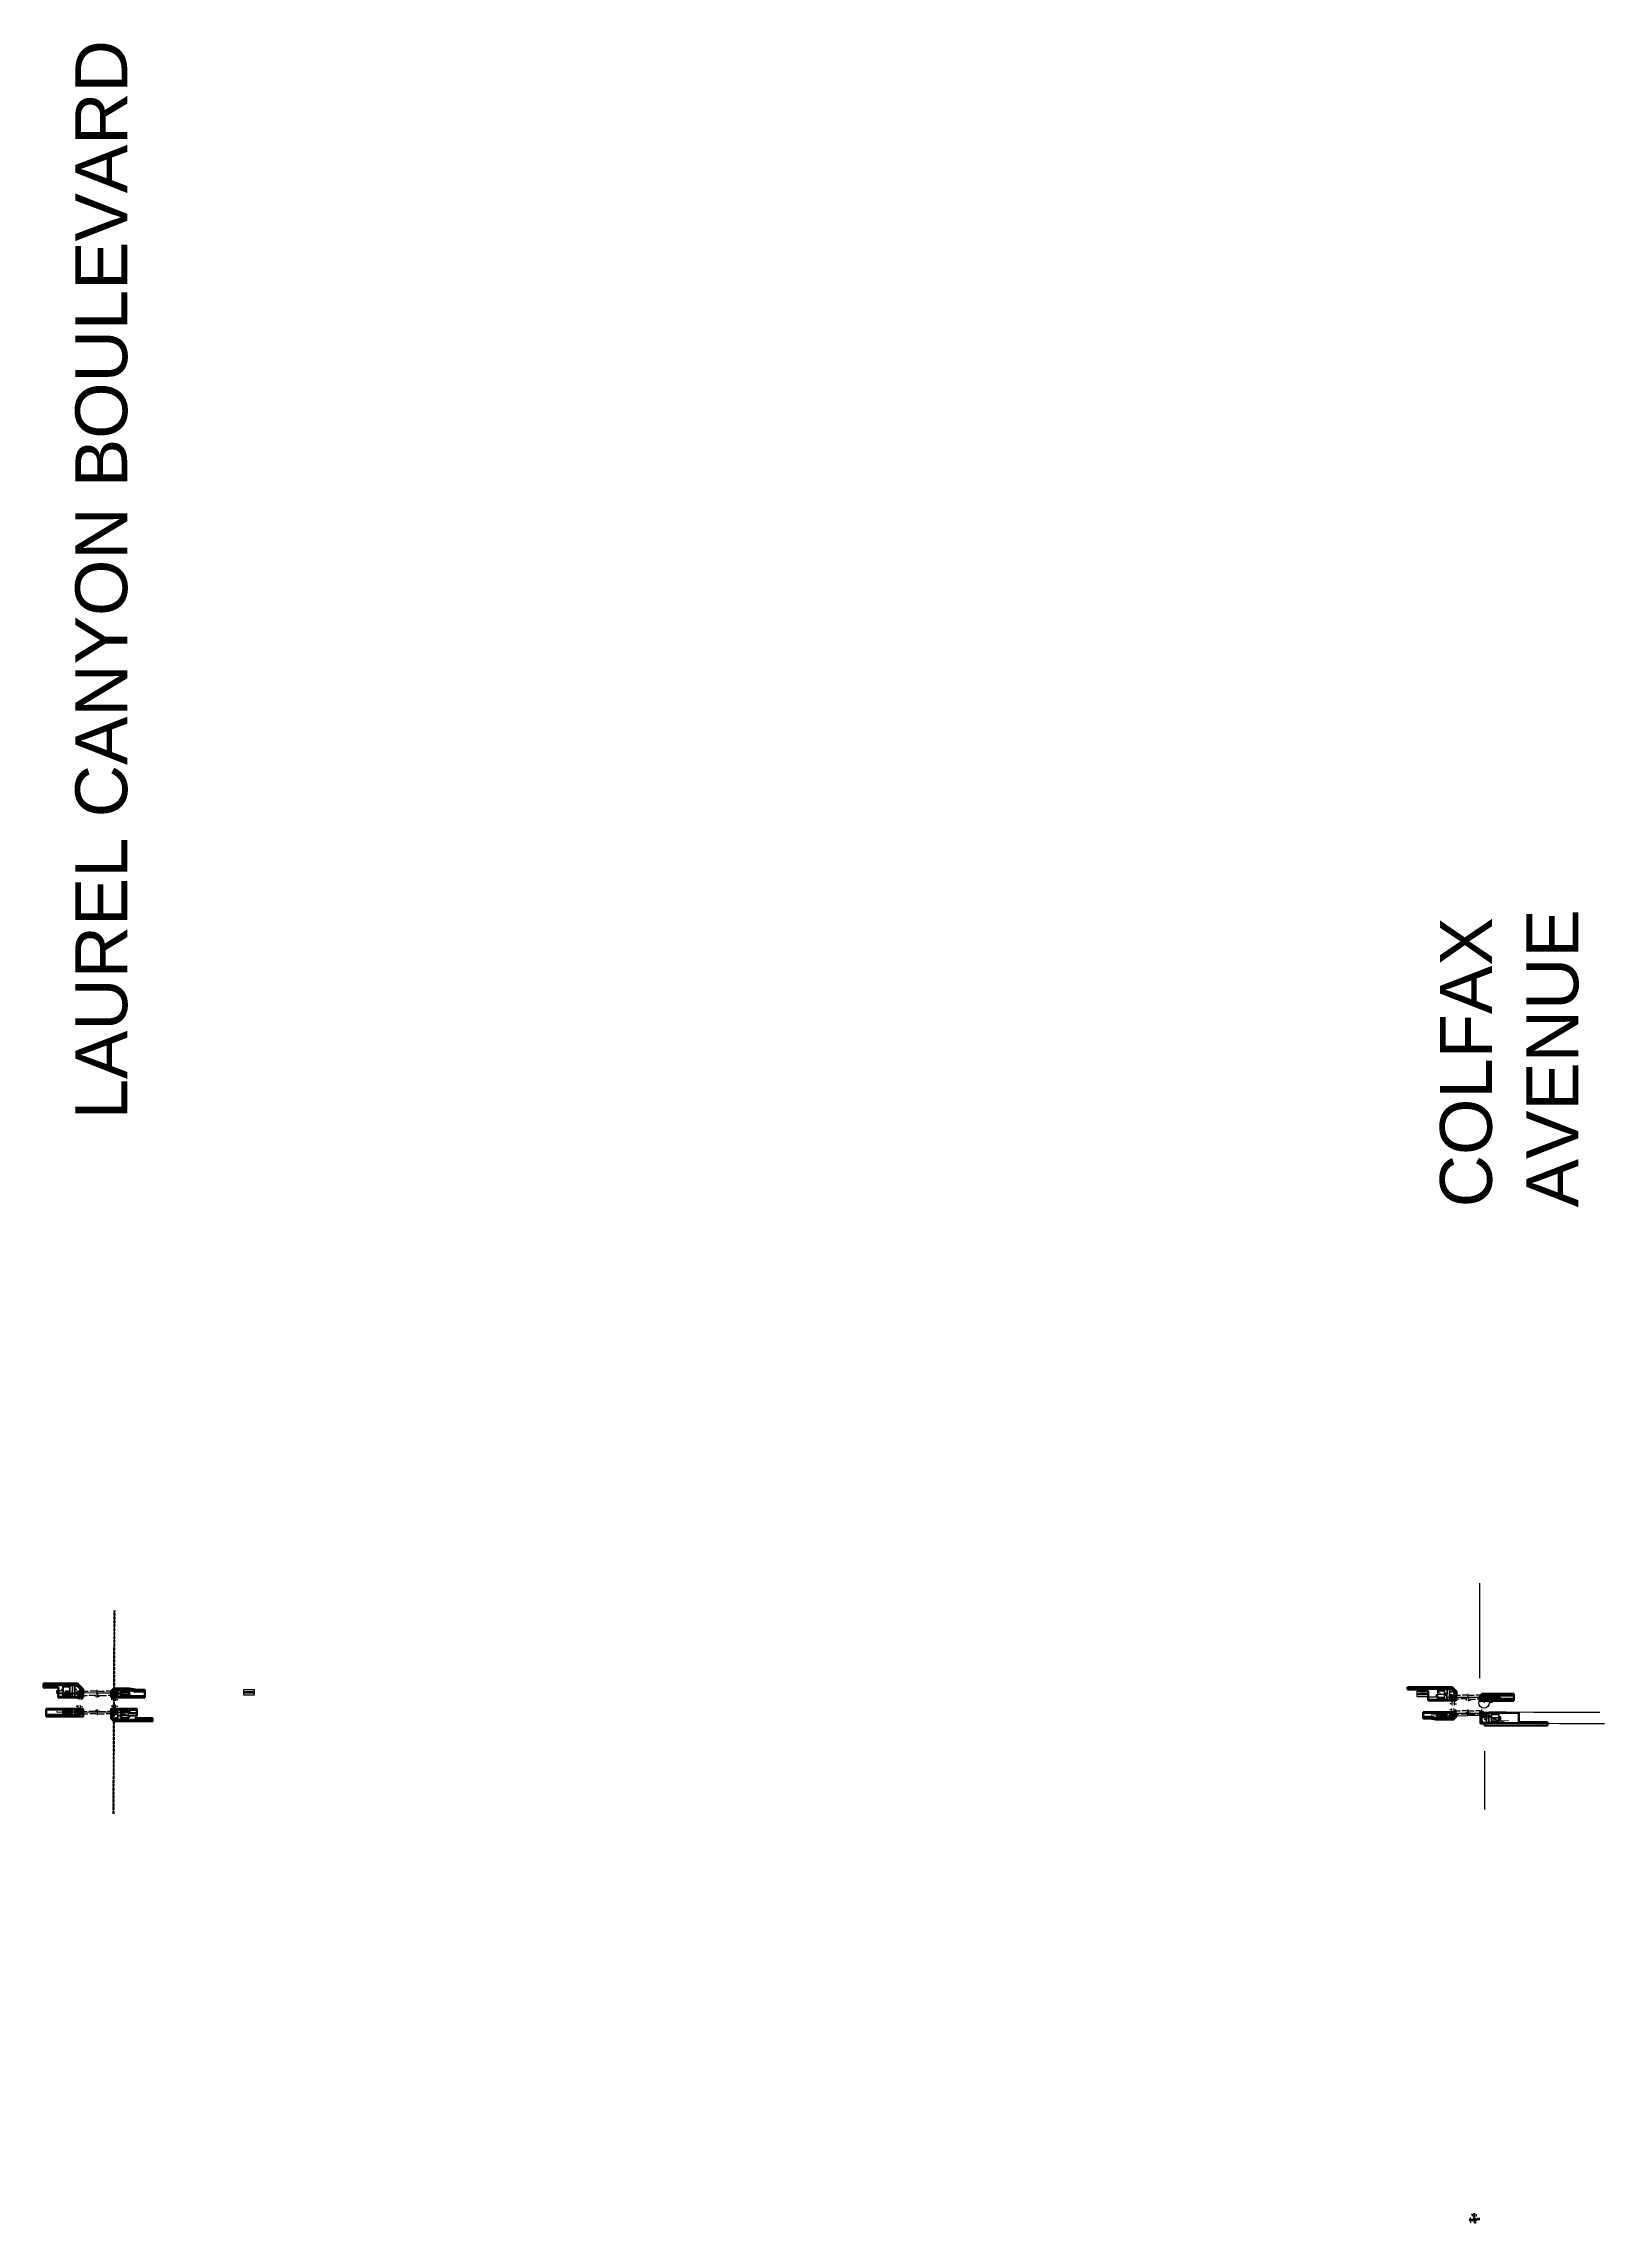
# Model space of a CAD drawing. Extents: x 6427214 to 6444634, y 1882940 to 1890436.
# Drawn here: x 6441624 to 6444634, y 1882940 to 1887144 of the extents above; entities that cross this region are included whole.
import ezdxf
from ezdxf.lldxf.tags import DXFTag

# ---------------------------------------------------------------- set-up
doc = ezdxf.new("R2010")
doc.units = 0
doc.header["$LTSCALE"] = 20
doc.header["$MEASUREMENT"] = 0
for name, pattern in [('0', [2, 1, 0, 1]), ('DASHED2', [0.375, 0.25, -0.125]), ('HIDDEN2', [0.1875, 0.125, -0.0625])]:
    doc.linetypes.add(name, pattern=pattern)
doc.layers.add('$_VPORT-1', color=11, linetype='Continuous', plot=False)
doc.layers.add('$NPLT', color=150, linetype='Continuous', plot=False)
for name, color, linetype, lineweight, plot in [('00_GID_Arm FDN', 7, 'DASHED2', 13, False), ('00_GID_Ped Gate FDN', 7, 'DASHED2', 13, False), ('C-ROAD_4.5 ft Offset', 210, 'Continuous', 30, False)]:
    doc.layers.add(name, color=color, linetype=linetype, lineweight=lineweight, plot=plot)
for name, color, linetype, lineweight in [('00_GID_Gate Details', 4, 'Continuous', 13), ('00_GID_Ped Swing Gate', 4, 'Continuous', 13), ('C-ROAD-Back of Curb', 102, 'Continuous', 13), ('C-ROAD-CURB', 3, 'Continuous', 35), ('C-ROAD-EG', 3, 'Continuous', 20), ('C-ROAD-FENC', 2, 'METRO FENCELINE1', 20), ('C-ROAD-TRUNCATED DOME', 2, 'Continuous', 13), ('C-ROADWAY SW', 4, 'Continuous', 30), ('C-SAWCUT & JOIN', 50, 'Continuous', 50), ('R-Row-Sname', 9, 'Continuous', 0), ('VF-TOPO-CONC-LIPG-LINE-', 253, 'Continuous', 25)]:
    doc.layers.add(name, color=color, linetype=linetype, lineweight=lineweight)
for name, color, linetype in [('ANNO-DIMS', 7, 'Continuous'), ('C-FENC', 2, 'METRO FENCELINE1'), ('C-FENC-GATE', 2, 'Continuous'), ('C-GATE-ARM', 3, '0'), ('C-GATE-PED ARM', 2, '0'), ('C-GATE-SWING', 2, '0'), ('C-RAIL-GATE-ARM', 2, 'Continuous'), ('C-ROAD', 7, 'Continuous'), ('C-ROAD-CURB-RAMP-DETL', 1, 'HIDDEN2'), ('C-SGNL-HS', 3, 'Continuous'), ('C-SGNL-HS-FNC', 2, 'FENCELINE2'), ('C-UTIL-G-EXIS', 253, 'U-Gas-Ex'), ('C-UTIL-SS-EXIS', 253, 'U-Sswr-Ex'), ('P-SIGEQ-POLES', 3, 'Continuous')]:
    doc.layers.add(name, color=color, linetype=linetype)
doc.styles.add('Arial Narrow', font='ARIALN.TTF', dxfattribs={"width": 0.8, "height": 1})
doc.styles.add('G4_7 32', font='arial.ttf', dxfattribs={"height": 0.219})
doc.styles.add('Simplex', font='simplex.shx')
doc.styles.get("Standard").update_dxf_attribs({"font": 'arial.ttf'})
doc.linetypes.add('FENCELINE2', pattern='A,0.25,-0.1,[132,ltypeshp.shx,S=0.1,R=0,X=-0.1,Y=0],-0.1,1', length=1.45)
doc.linetypes.add('METRO FENCELINE1', pattern='A,0.125,-0.05,[133,ltypeshp.shx,S=0.025,R=0,X=-0.05,Y=0],0.125', length=0.3)
tags = doc.linetypes.add('METRO FENCELINE3', pattern='A,0.125,-0.025,["X",Standard,S=0.05,R=0,X=-0.023,Y=-0.025],-0.025,0.125', length=0.3).pattern_tags.tags
tags[6] = DXFTag(74, 10)
doc.linetypes.add('U-Gas-Ab', pattern='A,0.15,["/",Simplex,S=0.06,R=0,X=-0.025841,Y=-0.02573],0.15,-0.07,["g",Simplex,S=0.1,R=0,X=-0.0309,Y=-0.038],-0.07,0.3,-0.05,0.1,-0.05', length=0.94)
doc.linetypes.add('U-Gas-Ex', pattern='A,0.3,-0.07,["g",Simplex,S=0.1,R=0,X=-0.0309,Y=-0.038],-0.07,0.3,-0.05,0.1,-0.05', length=0.94)
doc.linetypes.add('U-Sswr-Ex', pattern='A,0.3,-0.112,["ss",Simplex,S=0.1,R=0,X=-0.06665,Y=-0.038],-0.112,0.3,-0.05,0.1,-0.05', length=1.024)
doc.dimstyles.new('DIM-20', dxfattribs={"dimscale": 20, "dimtxt": 1, "dimasz": 0.1, "dimexe": 0.125, "dimexo": 0.025, "dimgap": 0.03, "dimtad": 0, "dimzin": 0, "dimdsep": 46, "dimtxsty": 'Arial Narrow', "dimcen": 0.04, "dimclrd": 256, "dimclre": 256, "dimclrt": 256, "dimaunit": 1, "dimadec": 3, "dimazin": 2, "dimtfac": 1, "dimtofl": 0, "dimtmove": 0, "dimatfit": 3, "dimfxl": 1, "dimtfillclr": 256, "dimtolj": 1, "dimtzin": 0, "dimlwd": -1, "dimlwe": -1, "dimarcsym": 0})
pattern_1 = [(0, (0, 0), (0, 0.433012701892), [0.25, -0.5]), (120, (0, 0), (-0.375, -0.216506350946), [0.25, -0.5]), (60, (0.25, 0), (-0.375, 0.216506350946), [0.25, -0.5])]

msp = doc.modelspace()

# ---------------------------------------------------------------- texts
at = {"layer": 'R-Row-Sname', "color": 3, "char_height": 100, "attachment_point": 1, "rotation": 90, "style": 'G4_7 32'}
for s, insert, width in [('LAUREL CANYON BOULEVARD', (6441685.472, 1885069.991), 2242.84927), ('COLFAX AVENUE', (6444316.924, 1884900.471), 708.49009)]:
    msp.add_mtext(s, dxfattribs=dict(at, insert=insert, width=width))

# ---------------------------------------------------------------- blocks, each defined once
blk = doc.blocks.new('*D934')
at = {"layer": '$_VPORT-1', "transparency": 16777216}
for p, q in [((6441695.5, 1883926), (6441695.5, 1883921.7)), ((6441697.5, 1883924.2), (6441709.7, 1883924.1)), ((6441725.5, 1883924.1), (6441713.3, 1883924.1)), ((6441727.5, 1883925.8), (6441727.5, 1883921.6))]:
    blk.add_line(p, q, dxfattribs=at)
for points in [[(6441697.5, 1883924.5), (6441697.5, 1883923.8), (6441695.5, 1883924.2)], [(6441725.5, 1883924.4), (6441725.5, 1883923.7), (6441727.5, 1883924.1)]]:
    blk.add_solid(points, dxfattribs=at)
at = {"layer": 'Defpoints', "color": 0, "transparency": 16777216}
for p in [(6441695.5, 1883926.5), (6441727.5, 1883926.3), (6441727.5, 1883924.1)]:
    blk.add_point(p, dxfattribs=at)
at = {"layer": '$_VPORT-1', "transparency": 16777216, "insert": (6441711.5, 1883924.1), "char_height": 1, "attachment_point": 5, "rotation": 359.7829, "style": 'Arial Narrow'}
blk.add_mtext("\\A1;32.00'", dxfattribs=at)
blk = doc.blocks.new('*D935')
at = {"layer": '$_VPORT-1', "transparency": 16777216}
for p, q in [((6441727.5, 1883925.8), (6441727.5, 1883921.9)), ((6441729.5, 1883924.4), (6441741.2, 1883924.3)), ((6441756.5, 1883924.3), (6441744.8, 1883924.3)), ((6441758.5, 1883926.6), (6441758.5, 1883921.8))]:
    blk.add_line(p, q, dxfattribs=at)
for points in [[(6441729.5, 1883924.7), (6441729.5, 1883924), (6441727.5, 1883924.4)], [(6441756.5, 1883924.6), (6441756.5, 1883923.9), (6441758.5, 1883924.3)]]:
    blk.add_solid(points, dxfattribs=at)
at = {"layer": 'Defpoints', "color": 0, "transparency": 16777216}
for p in [(6441727.5, 1883926.3), (6441758.5, 1883927.1), (6441758.5, 1883924.3)]:
    blk.add_point(p, dxfattribs=at)
at = {"layer": '$_VPORT-1', "transparency": 16777216, "insert": (6441743, 1883924.3), "char_height": 1, "attachment_point": 5, "rotation": 359.7829, "style": 'Arial Narrow'}
blk.add_mtext("\\A1;31.00'", dxfattribs=at)
blk = doc.blocks.new('*D936')
at = {"layer": '$_VPORT-1', "transparency": 16777216}
for p, q in [((6441692.1, 1883927.7), (6441692.1, 1883931.4)), ((6441694.1, 1883928.9), (6441707.8, 1883928.9)), ((6441725.1, 1883928.8), (6441711.4, 1883928.9)), ((6441727.1, 1883927.6), (6441727.1, 1883931.3))]:
    blk.add_line(p, q, dxfattribs=at)
for points in [[(6441694.1, 1883929.3), (6441694.1, 1883928.6), (6441692.1, 1883928.9)], [(6441725.1, 1883929.2), (6441725.1, 1883928.5), (6441727.1, 1883928.8)]]:
    blk.add_solid(points, dxfattribs=at)
at = {"layer": 'Defpoints', "color": 0, "transparency": 16777216}
for p in [(6441692.1, 1883927.2), (6441727.1, 1883928.8), (6441727.1, 1883927.1)]:
    blk.add_point(p, dxfattribs=at)
at = {"layer": '$_VPORT-1', "transparency": 16777216, "insert": (6441709.6, 1883928.9), "char_height": 1, "attachment_point": 5, "rotation": 359.8176, "style": 'Arial Narrow'}
blk.add_mtext("\\A1;35.00'", dxfattribs=at)
blk = doc.blocks.new('*D937')
at = {"layer": '$_VPORT-1', "transparency": 16777216}
for p, q in [((6441728, 1883927.6), (6441728, 1883931.3)), ((6441730, 1883928.8), (6441743.7, 1883928.8)), ((6441761, 1883928.7), (6441747.3, 1883928.8)), ((6441763, 1883927.5), (6441763, 1883931.2))]:
    blk.add_line(p, q, dxfattribs=at)
for points in [[(6441730, 1883929.2), (6441730, 1883928.5), (6441728, 1883928.8)], [(6441761, 1883929.1), (6441761, 1883928.4), (6441763, 1883928.7)]]:
    blk.add_solid(points, dxfattribs=at)
at = {"layer": 'Defpoints', "color": 0, "transparency": 16777216}
for p in [(6441728, 1883927.1), (6441763, 1883928.7), (6441763, 1883927)]:
    blk.add_point(p, dxfattribs=at)
at = {"layer": '$_VPORT-1', "transparency": 16777216, "insert": (6441745.5, 1883928.8), "char_height": 1, "attachment_point": 5, "rotation": 359.8176, "style": 'Arial Narrow'}
blk.add_mtext("\\A1;35.00'", dxfattribs=at)
blk = doc.blocks.new('*U948')
at = {"layer": '00_GID_Arm FDN', "ltscale": 0.25}
blk.add_circle((0, 0), 1.25, dxfattribs=at)
at = {"layer": '00_GID_Gate Details'}
for p, q in [((35, 0.1), (1.3, 0.1)), ((35, -0.1), (35, 0.1)), ((1.3, -0.1), (35, -0.1))]:
    blk.add_line(p, q, dxfattribs=at)
for points in [[(-3.1, 1), (0, 1), (0, 0.4)], [(-2.2, 1), (-2.2, 1)], [(-2.2, 1), (-0.3, 1)], [(-2.2, 1), (-0.3, 1)], [(-1.8, 1), (-1.8, 0.5), (-0.7, 0.5), (-0.7, 0.7)], [(-0.1, 0.8), (-1.2, 0.8), (-1.2, 0.7), (-0.1, 0.7)], [(-0.9, 1.5), (-0.4, 1.5)], [(-0.7, 0.8), (-0.7, 1)], [(-0.5, 0.4), (0.4, 0.4)], [(-0.4, -0.4), (-0.5, 0.4)], [(-0.4, 1.7), (-0.4, 1)], [(-0.4, 1.5), (1, 1.5)], [(-0.3, 1), (-0.3, 1)], [(0.1, 0.8), (1.2, 0.8), (1.2, 0.7), (0.1, 0.7)], [(0.3, 1), (0.3, 1)], [(2.2, 1), (0.3, 1)], [(2.2, 1), (0.3, 1)], [(0.4, -0.4), (0.4, 0.4)], [(1.8, 1), (1.8, 0.5), (0.7, 0.5), (0.7, 0.7)], [(0.7, 0.8), (0.7, 1)], [(1, 1.5), (1, -1.5)], [(1, 0), (1.3, 0)], [(1.3, -0.1), (1.3, 0.1)], [(2.2, 1), (2.2, 1)], [(0, -0.4), (0, -1), (-3.1, -1)], [(-2.2, -1), (-2.2, -1)], [(-2.2, -1), (-0.4, -1)], [(-2.2, -1), (-0.4, -1)], [(-1.8, -1), (-1.8, -0.5), (-0.7, -0.5), (-0.7, -0.7)], [(-0.1, -0.8), (-1.2, -0.8), (-1.2, -0.7), (-0.1, -0.7)], [(-0.7, -0.8), (-0.7, -1)], [(-0.4, -0.4), (0.4, -0.4)], [(-0.4, -1), (-0.4, -1)], [(-0.4, -1), (-0.4, -1.8)], [(-0.4, -1.5), (1, -1.5)], [(0.1, -0.8), (1.2, -0.8), (1.2, -0.7), (0.1, -0.7)], [(0.3, -1), (0.3, -1)], [(2.2, -1), (0.3, -1)], [(2.2, -1), (0.3, -1)], [(1.8, -1), (1.8, -0.5), (0.7, -0.5), (0.7, -0.7)], [(0.7, -0.8), (0.7, -1)], [(2.2, -1), (2.2, -1)]]:
    blk.add_lwpolyline(points, dxfattribs=at)
for points in [[(-1.8, 1), (-1.8, 1.9, -0.414235), (-1.3, 2.3), (-1.2, 2.3, -0.41414), (-0.8, 1.9), (-0.8, 1)], [(-1.8, 0.5, 0.509158), (-0.8, 0.5, 2.513902)], [(1.7, 1), (1.7, 1.9, 0.414235), (1.3, 2.3), (1.2, 2.3, 0.41414), (0.8, 1.9), (0.8, 1)], [(1.7, 0.5, -0.509158), (0.8, 0.5, -2.513902)], [(-1.8, -0.5, -0.509158), (-0.8, -0.5, -2.513902)], [(-1.8, -1), (-1.8, -1.9, 0.414235), (-1.3, -2.3), (-1.2, -2.3, 0.41414), (-0.8, -1.9), (-0.8, -1)], [(1.7, -0.5, 0.509158), (0.8, -0.5, 2.513902)], [(1.7, -1), (1.7, -1.9, -0.414235), (1.3, -2.3), (1.2, -2.3, -0.41414), (0.8, -1.9), (0.8, -1)]]:
    blk.add_lwpolyline(points, format="xyb", dxfattribs=at)
blk.add_lwpolyline([(1, 0.7), (1, -0.8, -0.414214), (0.7, -1), (-0.8, -1, -0.414214), (-1, -0.8), (-1, 0.7, -0.414214), (-0.8, 1), (0.7, 1, -0.414214)], format="xyb", close=True, dxfattribs=at)
for centre, radius in [((0, 0), 0.4), ((0, 0.8), 0.0779), ((0, -0.8), 0.0779)]:
    blk.add_circle(centre, radius, dxfattribs=at)
for points in [[(0, 0.4), (0, 0.4), (0, 0.7), (0, 0.7)], [(0, 0.4), (0, 0.4), (0, 0.7), (0, 0.7)], [(0, -0.4), (0, -0.4), (0, -0.7), (0, -0.7)], [(0, -0.4), (0, -0.4), (0, -0.7), (0, -0.7)]]:
    blk.add_open_spline(points, degree=3, dxfattribs=at)
at = {"layer": 'C-ROAD_4.5 ft Offset'}
blk.add_circle((0, 0), 4.5, dxfattribs=at)
blk = doc.blocks.new('*D945')
at = {"layer": '$_VPORT-1', "transparency": 16777216}
for p, q in [((6441725.1, 1883929.9), (6441723.1, 1883929.9)), ((6441727.1, 1883927.6), (6441727.1, 1883932.4)), ((6441728, 1883927.6), (6441728, 1883932.4)), ((6441730, 1883929.9), (6441732, 1883929.9))]:
    blk.add_line(p, q, dxfattribs=at)
for points in [[(6441725.1, 1883930.2), (6441725.1, 1883929.6), (6441727.1, 1883929.9)], [(6441730, 1883930.2), (6441730, 1883929.6), (6441728, 1883929.9)]]:
    blk.add_solid(points, dxfattribs=at)
at = {"layer": 'Defpoints', "color": 0, "transparency": 16777216}
for p in [(6441727.1, 1883927.1), (6441728, 1883929.9), (6441728, 1883927.1)]:
    blk.add_point(p, dxfattribs=at)
at = {"layer": '$_VPORT-1', "transparency": 16777216, "insert": (6441733.6, 1883929.9), "char_height": 1, "attachment_point": 5, "style": 'Arial Narrow'}
blk.add_mtext("\\A1;0.97'", dxfattribs=at)
blk = doc.blocks.new('*D938')
at = {"layer": '$_VPORT-1', "transparency": 16777216}
for p, q in [((6441727.7, 1883962.9), (6441727.7, 1883970.3)), ((6441729.7, 1883967.8), (6441741.1, 1883967.7)), ((6441756.7, 1883967.7), (6441744.7, 1883967.7)), ((6441758.7, 1883965.5), (6441758.7, 1883970.2))]:
    blk.add_line(p, q, dxfattribs=at)
for points in [[(6441729.7, 1883968.1), (6441729.7, 1883967.4), (6441727.7, 1883967.8)], [(6441756.7, 1883968), (6441756.7, 1883967.3), (6441758.7, 1883967.7)]]:
    blk.add_solid(points, dxfattribs=at)
at = {"layer": 'Defpoints', "color": 0, "transparency": 16777216}
for p in [(6441727.7, 1883962.4), (6441758.7, 1883967.7), (6441758.7, 1883965)]:
    blk.add_point(p, dxfattribs=at)
at = {"layer": '$_VPORT-1', "transparency": 16777216, "insert": (6441742.9, 1883967.7), "char_height": 1, "attachment_point": 5, "rotation": 359.7829, "style": 'Arial Narrow'}
blk.add_mtext("\\A1;31.00'", dxfattribs=at)
blk = doc.blocks.new('*D939')
at = {"layer": '$_VPORT-1', "transparency": 16777216}
for p, q in [((6441725.2, 1883958), (6441723.2, 1883958)), ((6441727.2, 1883963.9), (6441727.2, 1883955.5)), ((6441728.2, 1883963.8), (6441728.2, 1883955.5)), ((6441730.2, 1883958), (6441732.2, 1883958))]:
    blk.add_line(p, q, dxfattribs=at)
for points in [[(6441725.2, 1883958.4), (6441725.2, 1883957.7), (6441727.2, 1883958)], [(6441730.2, 1883958.4), (6441730.2, 1883957.7), (6441728.2, 1883958)]]:
    blk.add_solid(points, dxfattribs=at)
at = {"layer": 'Defpoints', "color": 0, "transparency": 16777216}
for p in [(6441727.2, 1883964.4), (6441728.2, 1883964.3), (6441728.2, 1883958)]:
    blk.add_point(p, dxfattribs=at)
at = {"layer": '$_VPORT-1', "transparency": 16777216, "insert": (6441733.7, 1883958), "char_height": 1, "attachment_point": 5, "style": 'Arial Narrow'}
blk.add_mtext("\\A1;1.00'", dxfattribs=at)
blk = doc.blocks.new('*D946')
at = {"layer": '$_VPORT-1', "transparency": 16777216}
for p, q in [((6441728.2, 1883963.9), (6441728.2, 1883957)), ((6441730.2, 1883959.5), (6441745.3, 1883959.5)), ((6441761.2, 1883959.5), (6441748.9, 1883959.5)), ((6441763.2, 1883963.7), (6441763.2, 1883957))]:
    blk.add_line(p, q, dxfattribs=at)
for points in [[(6441730.2, 1883959.9), (6441730.2, 1883959.2), (6441728.2, 1883959.5)], [(6441761.2, 1883959.9), (6441761.2, 1883959.2), (6441763.2, 1883959.5)]]:
    blk.add_solid(points, dxfattribs=at)
at = {"layer": 'Defpoints', "color": 0, "transparency": 16777216}
for p in [(6441728.2, 1883964.4), (6441728.2, 1883959.5), (6441763.2, 1883964.2)]:
    blk.add_point(p, dxfattribs=at)
at = {"layer": '$_VPORT-1', "transparency": 16777216, "insert": (6441747.1, 1883959.5), "char_height": 1, "attachment_point": 5, "style": 'Arial Narrow'}
blk.add_mtext("\\A1;35.00'", dxfattribs=at)
blk = doc.blocks.new('*D940')
at = {"layer": '$_VPORT-1', "transparency": 16777216}
for p, q in [((6441696.7, 1883964.1), (6441696.7, 1883970.4)), ((6441698.7, 1883967.9), (6441710.3, 1883967.9)), ((6441725.7, 1883967.8), (6441713.8, 1883967.8)), ((6441727.7, 1883964), (6441727.7, 1883970.3))]:
    blk.add_line(p, q, dxfattribs=at)
for points in [[(6441698.7, 1883968.2), (6441698.7, 1883967.6), (6441696.7, 1883967.9)], [(6441725.7, 1883968.1), (6441725.7, 1883967.5), (6441727.7, 1883967.8)]]:
    blk.add_solid(points, dxfattribs=at)
at = {"layer": 'Defpoints', "color": 0, "transparency": 16777216}
for p in [(6441696.7, 1883963.6), (6441727.7, 1883967.8), (6441727.7, 1883963.5)]:
    blk.add_point(p, dxfattribs=at)
at = {"layer": '$_VPORT-1', "transparency": 16777216, "insert": (6441712, 1883967.8), "char_height": 1, "attachment_point": 5, "rotation": 359.7829, "style": 'Arial Narrow'}
blk.add_mtext("\\A1;31.00'", dxfattribs=at)
blk = doc.blocks.new('*D947')
at = {"layer": '$_VPORT-1', "transparency": 16777216}
for p, q in [((6441692.2, 1883964), (6441692.2, 1883957.1)), ((6441694.2, 1883959.5), (6441708.1, 1883959.5)), ((6441725.2, 1883959.4), (6441711.6, 1883959.5)), ((6441727.2, 1883963.9), (6441727.2, 1883956.9))]:
    blk.add_line(p, q, dxfattribs=at)
for points in [[(6441694.2, 1883959.9), (6441694.2, 1883959.2), (6441692.2, 1883959.6)], [(6441725.2, 1883959.8), (6441725.2, 1883959.1), (6441727.2, 1883959.4)]]:
    blk.add_solid(points, dxfattribs=at)
at = {"layer": 'Defpoints', "color": 0, "transparency": 16777216}
for p in [(6441692.2, 1883964.5), (6441727.2, 1883964.4), (6441727.2, 1883959.4)]:
    blk.add_point(p, dxfattribs=at)
at = {"layer": '$_VPORT-1', "transparency": 16777216, "insert": (6441709.9, 1883959.5), "char_height": 1, "attachment_point": 5, "rotation": 359.8176, "style": 'Arial Narrow'}
blk.add_mtext("\\A1;35.00'", dxfattribs=at)
blk = doc.blocks.new('*D941')
at = {"layer": '$_VPORT-1', "transparency": 16777216}
for p, q in [((6441689.1, 1883938.1), (6441687.1, 1883938.1)), ((6441691, 1883927.7), (6441691.1, 1883940.6)), ((6441695.5, 1883927.7), (6441695.6, 1883940.6)), ((6441697.6, 1883938.1), (6441699.6, 1883938.1))]:
    blk.add_line(p, q, dxfattribs=at)
for points in [[(6441689.1, 1883938.5), (6441689.1, 1883937.8), (6441691.1, 1883938.1)], [(6441697.6, 1883938.4), (6441697.6, 1883937.8), (6441695.6, 1883938.1)]]:
    blk.add_solid(points, dxfattribs=at)
at = {"layer": 'Defpoints', "color": 0, "transparency": 16777216}
for p in [(6441691, 1883927.2), (6441695.5, 1883927.2), (6441695.6, 1883938.1)]:
    blk.add_point(p, dxfattribs=at)
at = {"layer": '$_VPORT-1', "transparency": 16777216, "insert": (6441693.3, 1883938.1), "char_height": 1, "attachment_point": 5, "rotation": 359.8176, "style": 'Arial Narrow'}
blk.add_mtext("\\A1;4.50'", dxfattribs=at)
blk = doc.blocks.new('*D942')
at = {"layer": '$_VPORT-1', "transparency": 16777216}
for p, q in [((6441692.2, 1883961.7), (6441692.1, 1883951.4)), ((6441696.7, 1883961.6), (6441696.6, 1883951.3)), ((6441690.1, 1883953.9), (6441688.1, 1883953.9)), ((6441698.6, 1883953.8), (6441700.6, 1883953.8))]:
    blk.add_line(p, q, dxfattribs=at)
for points in [[(6441690.1, 1883954.2), (6441690.1, 1883953.5), (6441692.1, 1883953.9)], [(6441698.6, 1883954.2), (6441698.6, 1883953.5), (6441696.6, 1883953.8)]]:
    blk.add_solid(points, dxfattribs=at)
at = {"layer": 'Defpoints', "color": 0, "transparency": 16777216}
for p in [(6441692.2, 1883962.2), (6441696.7, 1883962.1), (6441696.6, 1883953.8)]:
    blk.add_point(p, dxfattribs=at)
at = {"layer": '$_VPORT-1', "transparency": 16777216, "insert": (6441694.4, 1883953.8), "char_height": 1, "attachment_point": 5, "rotation": 359.6552, "style": 'Arial Narrow'}
blk.add_mtext("\\A1;4.50'", dxfattribs=at)
blk = doc.blocks.new('Swing Gate')
at = {"layer": '00_GID_Ped Gate FDN'}
for centre in [(-5.7, 0), (-1.3, 0)]:
    blk.add_circle(centre, 0.5, dxfattribs=at)
at = {"layer": '00_GID_Ped Swing Gate', "flags": 128}
for points in [[(-5.4, 0.1), (-1.6, 0.1)], [(-1.5, 0), (-1.4, 0)], [(-5.4, -0.1), (-1.6, -0.1)], [(-1.3, -0.2), (-1.3, -4.2)]]:
    blk.add_lwpolyline(points, dxfattribs=at)
at = {"layer": '00_GID_Ped Swing Gate'}
for centre, radius in [((-5.7, 0), 0.167), ((-5.4, 0), 0.0833), ((-1.6, 0), 0.0833), ((-1.3, 0), 0.167)]:
    blk.add_circle(centre, radius, dxfattribs=at)
blk.add_arc((-1.3, 0), 4.25, 179.7439, 269.7439, dxfattribs=at)
blk = doc.blocks.new('*U968')
for p, q in [((0.1, 2.1), (0.1, 0.1)), ((0.4, 2.1), (0.1, 2.1)), ((0.1, 0.1), (0.4, 0.1)), ((0.4, 2.1), (0.4, 0.1)), ((0.4, 2.1), (2.1, 2.1)), ((2.1, 0.1), (0.4, 0.1)), ((0.9, 2.1), (0.9, 0.1)), ((1.2, 2.6), (1.7, 2.6)), ((1.3, 0.3), (1.3, 1.8)), ((1.3, 1.8), (2.8, 1.8)), ((2.8, 0.3), (1.3, 0.3)), ((1.7, 2.8), (1.7, 2.1)), ((1.7, 2.6), (3.1, 2.6)), ((1.7, 0.1), (1.7, -0.7)), ((2.1, 2.1), (2.1, 1.5)), ((2.1, 0.7), (2.1, 0.1)), ((2.8, 1.8), (2.8, 0.3)), ((3.1, 2.6), (3.1, -0.4)), ((3.1, 1.1), (3.4, 1.1)), ((3.4, 1.2), (11.4, 1.2)), ((3.4, 0.9), (3.4, 1.2)), ((11.4, 0.9), (3.4, 0.9)), ((11.4, 1.2), (11.4, 0.9)), ((1.2, -0.4), (1.7, -0.4)), ((1.7, -0.4), (3.1, -0.4))]:
    blk.add_line(p, q)
blk.add_circle((2.1, 1.1), 0.4)
blk = doc.blocks.new('*D943')
at = {"layer": '$_VPORT-1', "transparency": 16777216}
for p, q in [((6441756.6, 1883938.8), (6441754.6, 1883938.8)), ((6441758.5, 1883927.5), (6441758.6, 1883941.3)), ((6441763, 1883927.5), (6441763.1, 1883941.2)), ((6441765.1, 1883938.7), (6441767.1, 1883938.7))]:
    blk.add_line(p, q, dxfattribs=at)
for points in [[(6441756.6, 1883939.1), (6441756.6, 1883938.4), (6441758.6, 1883938.8)], [(6441765.1, 1883939.1), (6441765.1, 1883938.4), (6441763.1, 1883938.7)]]:
    blk.add_solid(points, dxfattribs=at)
at = {"layer": 'Defpoints', "color": 0, "transparency": 16777216}
for p in [(6441758.5, 1883927), (6441758.6, 1883938.8), (6441763, 1883927)]:
    blk.add_point(p, dxfattribs=at)
at = {"layer": '$_VPORT-1', "transparency": 16777216, "insert": (6441760.8, 1883938.7), "char_height": 1, "attachment_point": 5, "rotation": 359.8176, "style": 'Arial Narrow'}
blk.add_mtext("\\A1;4.50'", dxfattribs=at)
blk = doc.blocks.new('*D944')
at = {"layer": '$_VPORT-1', "transparency": 16777216}
for p, q in [((6441758.7, 1883963.7), (6441758.7, 1883949.4)), ((6441763.2, 1883963.7), (6441763.2, 1883949.4)), ((6441756.7, 1883951.9), (6441754.7, 1883951.9)), ((6441765.2, 1883951.9), (6441767.2, 1883951.9))]:
    blk.add_line(p, q, dxfattribs=at)
for points in [[(6441756.7, 1883952.2), (6441756.7, 1883951.6), (6441758.7, 1883951.9)], [(6441765.2, 1883952.2), (6441765.2, 1883951.6), (6441763.2, 1883951.9)]]:
    blk.add_solid(points, dxfattribs=at)
at = {"layer": 'Defpoints', "color": 0, "transparency": 16777216}
for p in [(6441758.7, 1883964.2), (6441763.2, 1883964.2), (6441758.7, 1883951.9)]:
    blk.add_point(p, dxfattribs=at)
at = {"layer": '$_VPORT-1', "transparency": 16777216, "insert": (6441760.9, 1883951.9), "char_height": 1, "attachment_point": 5, "style": 'Arial Narrow'}
blk.add_mtext("\\A1;4.50'", dxfattribs=at)
blk = doc.blocks.new('*U921')
for p, q in [((3.4, 1.2), (11.4, 1.2)), ((11.4, 0.9), (3.4, 0.9)), ((11.4, 1.2), (11.4, 0.9))]:
    blk.add_line(p, q)
for points in [[(1.2, 2.6), (1.7, 2.6)], [(1.7, 2.8), (1.7, 2.1)], [(1.7, 2.6), (3.1, 2.6)], [(1.7, 2.1), (2.1, 2.1), (2.1, 1.5)], [(2.1, 0.7), (2.1, 0.1), (1.7, 0.1)], [(1.7, 0.1), (1.7, -0.7)], [(3.1, 2.6), (3.1, -0.4)], [(3.1, 1.1), (3.4, 1.1)], [(3.4, 0.9), (3.4, 1.2)], [(1.2, -0.4), (1.7, -0.4)], [(1.7, -0.4), (3.1, -0.4)]]:
    blk.add_lwpolyline(points)
blk.add_lwpolyline([(1.3, 0.3), (1.3, 1.8), (2.8, 1.8), (2.8, 0.3)], close=True)
blk.add_circle((2.1, 1.1), 0.4)
blk = doc.blocks.new('A$Cabb8c628')
at = {"layer": '00_GID_Gate Details'}
for points in [[(-1.7, 0.2), (-0.7, 0.2), (-0.7, -0.2), (-1.7, -0.2)], [(-1.2, 0), (1.2, 0), (1.2, 0), (-1.2, 0)], [(0, 0.3), (0, 0.3), (0, 0.1), (0, 0.1)], [(0.7, 0.2), (1.7, 0.2), (1.7, -0.2), (0.7, -0.2)], [(-2, -0.2), (-0.4, -0.2), (-0.4, -0.2), (-2, -0.2)], [(0.4, -0.2), (2, -0.2), (2, -0.2), (0.4, -0.2)]]:
    blk.add_lwpolyline(points, close=True, dxfattribs=at)
for points in [[(-1.6, 0.2), (-1.6, -1.2, 0.414235), (-1.3, -1.6), (-1.2, -1.6, 0.41414), (-0.8, -1.2), (-0.8, 0.2, 0.509158)], [(0.8, 0.2), (0.8, -1.2, 0.414235), (1.2, -1.6), (1.3, -1.6, 0.41414), (1.6, -1.2), (1.6, 0.2, 0.509158)]]:
    blk.add_lwpolyline(points, format="xyb", close=True, dxfattribs=at)
blk.add_lwpolyline([(-0.4, 0.3), (0.4, 0.3)], dxfattribs=at)
blk.add_circle((0, 0), 0.0779, dxfattribs=at)
blk = doc.blocks.new('*D925')
at = {"layer": '$_VPORT-1', "transparency": 16777216}
for p, q in [((6444339.9, 1883955.5), (6444339.9, 1883950.2)), ((6444370.9, 1883955.4), (6444370.9, 1883950.2)), ((6444341.9, 1883952.7), (6444353.6, 1883952.7)), ((6444368.9, 1883952.7), (6444357.2, 1883952.7))]:
    blk.add_line(p, q, dxfattribs=at)
for points in [[(6444341.9, 1883953.1), (6444341.9, 1883952.4), (6444339.9, 1883952.7)], [(6444368.9, 1883953), (6444368.9, 1883952.3), (6444370.9, 1883952.7)]]:
    blk.add_solid(points, dxfattribs=at)
at = {"layer": 'Defpoints', "color": 0, "transparency": 16777216}
for p in [(6444339.9, 1883956), (6444370.9, 1883955.9), (6444370.9, 1883952.7)]:
    blk.add_point(p, dxfattribs=at)
at = {"layer": '$_VPORT-1', "transparency": 16777216, "insert": (6444355.4, 1883952.7), "char_height": 1, "attachment_point": 5, "rotation": 359.8667, "style": 'Arial Narrow'}
blk.add_mtext("\\A1;31.00'", dxfattribs=at)
blk = doc.blocks.new('*D926')
at = {"layer": '$_VPORT-1', "transparency": 16777216}
for p, q in [((6444371.9, 1883955), (6444371.9, 1883949.9)), ((6444401.9, 1883954.9), (6444401.9, 1883949.8)), ((6444373.9, 1883952.4), (6444385.1, 1883952.4)), ((6444399.9, 1883952.3), (6444388.7, 1883952.4))]:
    blk.add_line(p, q, dxfattribs=at)
for points in [[(6444373.9, 1883952.7), (6444373.9, 1883952.1), (6444371.9, 1883952.4)], [(6444399.9, 1883952.7), (6444399.9, 1883952), (6444401.9, 1883952.3)]]:
    blk.add_solid(points, dxfattribs=at)
at = {"layer": 'Defpoints', "color": 0, "transparency": 16777216}
for p in [(6444371.9, 1883955.5), (6444401.9, 1883955.4), (6444371.9, 1883952.4)]:
    blk.add_point(p, dxfattribs=at)
at = {"layer": '$_VPORT-1', "transparency": 16777216, "insert": (6444386.9, 1883952.4), "char_height": 1, "attachment_point": 5, "rotation": 359.864, "style": 'Arial Narrow'}
blk.add_mtext("\\A1;30.00'", dxfattribs=at)
blk = doc.blocks.new('*D927')
at = {"layer": '$_VPORT-1', "transparency": 16777216}
for p, q in [((6444339.8, 1883922), (6444339.8, 1883926.1)), ((6444341.8, 1883923.6), (6444353.5, 1883923.5)), ((6444368.8, 1883923.5), (6444357.1, 1883923.5)), ((6444370.8, 1883921.9), (6444370.8, 1883926))]:
    blk.add_line(p, q, dxfattribs=at)
for points in [[(6444341.8, 1883923.9), (6444341.8, 1883923.2), (6444339.8, 1883923.6)], [(6444368.8, 1883923.8), (6444368.8, 1883923.2), (6444370.8, 1883923.5)]]:
    blk.add_solid(points, dxfattribs=at)
at = {"layer": 'Defpoints', "color": 0, "transparency": 16777216}
for p in [(6444339.8, 1883921.5), (6444370.8, 1883923.5), (6444370.8, 1883921.4)]:
    blk.add_point(p, dxfattribs=at)
at = {"layer": '$_VPORT-1', "transparency": 16777216, "insert": (6444355.3, 1883923.5), "char_height": 1, "attachment_point": 5, "rotation": 359.8708, "style": 'Arial Narrow'}
blk.add_mtext("\\A1;31.00'", dxfattribs=at)
blk = doc.blocks.new('*D928')
at = {"layer": '$_VPORT-1', "transparency": 16777216}
for p, q in [((6444371.8, 1883921.5), (6444371.8, 1883925.7)), ((6444373.8, 1883923.2), (6444385, 1883923.2)), ((6444399.8, 1883923.2), (6444388.6, 1883923.2)), ((6444401.8, 1883921.4), (6444401.8, 1883925.7))]:
    blk.add_line(p, q, dxfattribs=at)
for points in [[(6444373.8, 1883923.6), (6444373.8, 1883922.9), (6444371.8, 1883923.2)], [(6444399.8, 1883923.5), (6444399.8, 1883922.8), (6444401.8, 1883923.2)]]:
    blk.add_solid(points, dxfattribs=at)
at = {"layer": 'Defpoints', "color": 0, "transparency": 16777216}
for p in [(6444371.8, 1883923.2), (6444371.8, 1883921), (6444401.8, 1883920.9)]:
    blk.add_point(p, dxfattribs=at)
at = {"layer": '$_VPORT-1', "transparency": 16777216, "insert": (6444386.8, 1883923.2), "char_height": 1, "attachment_point": 5, "rotation": 359.871, "style": 'Arial Narrow'}
blk.add_mtext("\\A1;30.00'", dxfattribs=at)
blk = doc.blocks.new('*D929')
at = {"layer": '$_VPORT-1', "transparency": 16777216}
for p, q in [((6444344.4, 1883957.1), (6444344.4, 1883962.5)), ((6444346.4, 1883960), (6444356.1, 1883960)), ((6444369.4, 1883960), (6444359.7, 1883960)), ((6444371.4, 1883957), (6444371.4, 1883962.4))]:
    blk.add_line(p, q, dxfattribs=at)
for points in [[(6444346.4, 1883960.3), (6444346.4, 1883959.7), (6444344.4, 1883960)], [(6444369.4, 1883960.3), (6444369.4, 1883959.6), (6444371.4, 1883959.9)]]:
    blk.add_solid(points, dxfattribs=at)
at = {"layer": 'Defpoints', "color": 0, "transparency": 16777216}
for p in [(6444344.4, 1883956.6), (6444371.4, 1883959.9), (6444371.4, 1883956.5)]:
    blk.add_point(p, dxfattribs=at)
at = {"layer": '$_VPORT-1', "transparency": 16777216, "insert": (6444357.9, 1883960), "char_height": 1, "attachment_point": 5, "rotation": 359.8614, "style": 'Arial Narrow'}
blk.add_mtext("\\A1;27.00'", dxfattribs=at)
blk = doc.blocks.new('*D930')
at = {"layer": '$_VPORT-1', "transparency": 16777216}
for p, q in [((6444371.4, 1883955.3), (6444371.4, 1883962.4)), ((6444373.4, 1883960), (6444382.6, 1883960)), ((6444395.4, 1883960), (6444386.2, 1883960)), ((6444397.4, 1883955.3), (6444397.4, 1883962.5))]:
    blk.add_line(p, q, dxfattribs=at)
for points in [[(6444373.4, 1883960.3), (6444373.4, 1883959.6), (6444371.4, 1883959.9)], [(6444395.4, 1883960.3), (6444395.4, 1883959.7), (6444397.4, 1883960)]]:
    blk.add_solid(points, dxfattribs=at)
at = {"layer": 'Defpoints', "color": 0, "transparency": 16777216}
for p in [(6444371.4, 1883959.9), (6444371.4, 1883954.8), (6444397.4, 1883954.8)]:
    blk.add_point(p, dxfattribs=at)
at = {"layer": '$_VPORT-1', "transparency": 16777216, "insert": (6444384.4, 1883960), "char_height": 1, "attachment_point": 5, "rotation": 0.111, "style": 'Arial Narrow'}
blk.add_mtext("\\A1;26.00'", dxfattribs=at)
blk = doc.blocks.new('*D931')
at = {"layer": '$_VPORT-1', "transparency": 16777216}
for p, q in [((6444339.9, 1883955.5), (6444339.9, 1883941.1)), ((6444344.4, 1883955.5), (6444344.4, 1883941)), ((6444337.9, 1883943.6), (6444335.9, 1883943.6)), ((6444346.4, 1883943.5), (6444348.4, 1883943.5))]:
    blk.add_line(p, q, dxfattribs=at)
for points in [[(6444337.9, 1883943.9), (6444337.9, 1883943.2), (6444339.9, 1883943.6)], [(6444346.4, 1883943.9), (6444346.4, 1883943.2), (6444344.4, 1883943.5)]]:
    blk.add_solid(points, dxfattribs=at)
at = {"layer": 'Defpoints', "color": 0, "transparency": 16777216}
for p in [(6444339.9, 1883956), (6444344.4, 1883956), (6444344.4, 1883943.5)]:
    blk.add_point(p, dxfattribs=at)
at = {"layer": '$_VPORT-1', "transparency": 16777216, "insert": (6444342.1, 1883943.6), "char_height": 1, "attachment_point": 5, "rotation": 359.8659, "style": 'Arial Narrow'}
blk.add_mtext("\\A1;4.50'", dxfattribs=at)
blk = doc.blocks.new('*D932')
at = {"layer": '$_VPORT-1', "transparency": 16777216}
for p, q in [((6444370.9, 1883955.3), (6444370.9, 1883948.2)), ((6444371.9, 1883955), (6444371.9, 1883948.2)), ((6444368.9, 1883950.7), (6444366.9, 1883950.7)), ((6444373.9, 1883950.7), (6444375.9, 1883950.7))]:
    blk.add_line(p, q, dxfattribs=at)
for points in [[(6444368.9, 1883951.1), (6444368.9, 1883950.4), (6444370.9, 1883950.7)], [(6444373.9, 1883951.1), (6444373.9, 1883950.4), (6444371.9, 1883950.7)]]:
    blk.add_solid(points, dxfattribs=at)
at = {"layer": 'Defpoints', "color": 0, "transparency": 16777216}
for p in [(6444370.9, 1883955.8), (6444371.9, 1883955.5), (6444371.9, 1883950.7)]:
    blk.add_point(p, dxfattribs=at)
at = {"layer": '$_VPORT-1', "transparency": 16777216, "insert": (6444377.4, 1883950.7), "char_height": 1, "attachment_point": 5, "style": 'Arial Narrow'}
blk.add_mtext("\\A1;1.00'", dxfattribs=at)
blk = doc.blocks.new('*D933')
at = {"layer": '$_VPORT-1', "transparency": 16777216}
for p, q in [((6444368.8, 1883926.2), (6444366.8, 1883926.2)), ((6444370.8, 1883921.8), (6444370.8, 1883928.7)), ((6444371.8, 1883921.6), (6444371.8, 1883928.7)), ((6444373.8, 1883926.2), (6444375.8, 1883926.2))]:
    blk.add_line(p, q, dxfattribs=at)
for points in [[(6444368.8, 1883926.5), (6444368.8, 1883925.8), (6444370.8, 1883926.2)], [(6444373.8, 1883926.5), (6444373.8, 1883925.8), (6444371.8, 1883926.2)]]:
    blk.add_solid(points, dxfattribs=at)
at = {"layer": 'Defpoints', "color": 0, "transparency": 16777216}
for p in [(6444370.8, 1883921.3), (6444371.8, 1883926.2), (6444371.8, 1883921.1)]:
    blk.add_point(p, dxfattribs=at)
at = {"layer": '$_VPORT-1', "transparency": 16777216, "insert": (6444377.3, 1883926.2), "char_height": 1, "attachment_point": 5, "style": 'Arial Narrow'}
blk.add_mtext("\\A1;1.00'", dxfattribs=at)
blk = doc.blocks.new('*D922')
at = {"layer": '$_VPORT-1', "transparency": 16777216}
for p, q in [((6444337.8, 1883931.7), (6444335.8, 1883931.7)), ((6444339.8, 1883922), (6444339.8, 1883934.2)), ((6444344.3, 1883924), (6444344.3, 1883934.2)), ((6444346.3, 1883931.7), (6444348.3, 1883931.7))]:
    blk.add_line(p, q, dxfattribs=at)
for points in [[(6444337.8, 1883932), (6444337.8, 1883931.4), (6444339.8, 1883931.7)], [(6444346.3, 1883932), (6444346.3, 1883931.4), (6444344.3, 1883931.7)]]:
    blk.add_solid(points, dxfattribs=at)
at = {"layer": 'Defpoints', "color": 0, "transparency": 16777216}
for p in [(6444339.8, 1883921.5), (6444344.3, 1883931.7), (6444344.3, 1883923.5)]:
    blk.add_point(p, dxfattribs=at)
at = {"layer": '$_VPORT-1', "transparency": 16777216, "insert": (6444342.1, 1883931.7), "char_height": 1, "attachment_point": 5, "style": 'Arial Narrow'}
blk.add_mtext("\\A1;4.50'", dxfattribs=at)
blk = doc.blocks.new('*D923')
at = {"layer": '$_VPORT-1', "transparency": 16777216}
for p, q in [((6444371.3, 1883922), (6444371.3, 1883932.2)), ((6444373.3, 1883929.7), (6444382.5, 1883929.7)), ((6444395.3, 1883929.7), (6444386.1, 1883929.7)), ((6444397.3, 1883921.9), (6444397.3, 1883932.2))]:
    blk.add_line(p, q, dxfattribs=at)
for points in [[(6444373.3, 1883930.1), (6444373.3, 1883929.4), (6444371.3, 1883929.7)], [(6444395.3, 1883930.1), (6444395.3, 1883929.4), (6444397.3, 1883929.7)]]:
    blk.add_solid(points, dxfattribs=at)
at = {"layer": 'Defpoints', "color": 0, "transparency": 16777216}
for p in [(6444371.3, 1883929.7), (6444371.3, 1883921.5), (6444397.3, 1883921.4)]:
    blk.add_point(p, dxfattribs=at)
at = {"layer": '$_VPORT-1', "transparency": 16777216, "insert": (6444384.3, 1883929.7), "char_height": 1, "attachment_point": 5, "style": 'Arial Narrow'}
blk.add_mtext("\\A1;26.00'", dxfattribs=at)
blk = doc.blocks.new('*D924')
at = {"layer": '$_VPORT-1', "transparency": 16777216}
for p, q in [((6444344.3, 1883924), (6444344.3, 1883932.2)), ((6444346.3, 1883929.7), (6444356, 1883929.7)), ((6444369.3, 1883929.7), (6444359.6, 1883929.7)), ((6444371.3, 1883923.9), (6444371.3, 1883932.2))]:
    blk.add_line(p, q, dxfattribs=at)
for points in [[(6444346.3, 1883930.1), (6444346.3, 1883929.4), (6444344.3, 1883929.7)], [(6444369.3, 1883930.1), (6444369.3, 1883929.4), (6444371.3, 1883929.7)]]:
    blk.add_solid(points, dxfattribs=at)
at = {"layer": 'Defpoints', "color": 0, "transparency": 16777216}
for p in [(6444344.3, 1883923.5), (6444371.3, 1883929.7), (6444371.3, 1883923.4)]:
    blk.add_point(p, dxfattribs=at)
at = {"layer": '$_VPORT-1', "transparency": 16777216, "insert": (6444357.8, 1883929.7), "char_height": 1, "attachment_point": 5, "style": 'Arial Narrow'}
blk.add_mtext("\\A1;27.00'", dxfattribs=at)
blk = doc.blocks.new('*U965')
at = {"layer": '00_GID_Arm FDN', "ltscale": 0.25}
blk.add_circle((0, 0), 1.25, dxfattribs=at)
at = {"layer": '00_GID_Gate Details'}
for p, q in [((30, 0.1), (1.3, 0.1)), ((30, -0.1), (30, 0.1)), ((1.3, -0.1), (30, -0.1))]:
    blk.add_line(p, q, dxfattribs=at)
for points in [[(-3.1, 1), (0, 1), (0, 0.4)], [(-2.2, 1), (-2.2, 1)], [(-2.2, 1), (-0.3, 1)], [(-2.2, 1), (-0.3, 1)], [(-1.8, 1), (-1.8, 0.5), (-0.7, 0.5), (-0.7, 0.7)], [(-0.1, 0.8), (-1.2, 0.8), (-1.2, 0.7), (-0.1, 0.7)], [(-0.9, 1.5), (-0.4, 1.5)], [(-0.7, 0.8), (-0.7, 1)], [(-0.5, 0.4), (0.4, 0.4)], [(-0.4, -0.4), (-0.5, 0.4)], [(-0.4, 1.7), (-0.4, 1)], [(-0.4, 1.5), (1, 1.5)], [(-0.3, 1), (-0.3, 1)], [(0.1, 0.8), (1.2, 0.8), (1.2, 0.7), (0.1, 0.7)], [(0.3, 1), (0.3, 1)], [(2.2, 1), (0.3, 1)], [(2.2, 1), (0.3, 1)], [(0.4, -0.4), (0.4, 0.4)], [(1.8, 1), (1.8, 0.5), (0.7, 0.5), (0.7, 0.7)], [(0.7, 0.8), (0.7, 1)], [(1, 1.5), (1, -1.5)], [(1, 0), (1.3, 0)], [(1.3, -0.1), (1.3, 0.1)], [(2.2, 1), (2.2, 1)], [(0, -0.4), (0, -1), (-3.1, -1)], [(-2.2, -1), (-2.2, -1)], [(-2.2, -1), (-0.4, -1)], [(-2.2, -1), (-0.4, -1)], [(-1.8, -1), (-1.8, -0.5), (-0.7, -0.5), (-0.7, -0.7)], [(-0.1, -0.8), (-1.2, -0.8), (-1.2, -0.7), (-0.1, -0.7)], [(-0.7, -0.8), (-0.7, -1)], [(-0.4, -0.4), (0.4, -0.4)], [(-0.4, -1), (-0.4, -1)], [(-0.4, -1), (-0.4, -1.8)], [(-0.4, -1.5), (1, -1.5)], [(0.1, -0.8), (1.2, -0.8), (1.2, -0.7), (0.1, -0.7)], [(0.3, -1), (0.3, -1)], [(2.2, -1), (0.3, -1)], [(2.2, -1), (0.3, -1)], [(1.8, -1), (1.8, -0.5), (0.7, -0.5), (0.7, -0.7)], [(0.7, -0.8), (0.7, -1)], [(2.2, -1), (2.2, -1)]]:
    blk.add_lwpolyline(points, dxfattribs=at)
for points in [[(-1.8, 1), (-1.8, 1.9, -0.414235), (-1.3, 2.3), (-1.2, 2.3, -0.41414), (-0.8, 1.9), (-0.8, 1)], [(-1.8, 0.5, 0.509158), (-0.8, 0.5, 2.513902)], [(1.7, 1), (1.7, 1.9, 0.414235), (1.3, 2.3), (1.2, 2.3, 0.41414), (0.8, 1.9), (0.8, 1)], [(1.7, 0.5, -0.509158), (0.8, 0.5, -2.513902)], [(-1.8, -0.5, -0.509158), (-0.8, -0.5, -2.513902)], [(-1.8, -1), (-1.8, -1.9, 0.414235), (-1.3, -2.3), (-1.2, -2.3, 0.41414), (-0.8, -1.9), (-0.8, -1)], [(1.7, -0.5, 0.509158), (0.8, -0.5, 2.513902)], [(1.7, -1), (1.7, -1.9, -0.414235), (1.3, -2.3), (1.2, -2.3, -0.41414), (0.8, -1.9), (0.8, -1)]]:
    blk.add_lwpolyline(points, format="xyb", dxfattribs=at)
blk.add_lwpolyline([(1, 0.7), (1, -0.8, -0.414214), (0.7, -1), (-0.8, -1, -0.414214), (-1, -0.8), (-1, 0.7, -0.414214), (-0.8, 1), (0.7, 1, -0.414214)], format="xyb", close=True, dxfattribs=at)
for centre, radius in [((0, 0), 0.4), ((0, 0.8), 0.0779), ((0, -0.8), 0.0779)]:
    blk.add_circle(centre, radius, dxfattribs=at)
for points in [[(0, 0.4), (0, 0.4), (0, 0.7), (0, 0.7)], [(0, 0.4), (0, 0.4), (0, 0.7), (0, 0.7)], [(0, -0.4), (0, -0.4), (0, -0.7), (0, -0.7)], [(0, -0.4), (0, -0.4), (0, -0.7), (0, -0.7)]]:
    blk.add_open_spline(points, degree=3, dxfattribs=at)
at = {"layer": 'C-ROAD_4.5 ft Offset'}
blk.add_circle((0, 0), 4.5, dxfattribs=at)
blk = doc.blocks.new('*U949')
at = {"layer": '00_GID_Arm FDN', "ltscale": 0.25}
blk.add_circle((0, 0), 1.25, dxfattribs=at)
at = {"layer": '00_GID_Gate Details'}
for p, q in [((31, 0.1), (1.3, 0.1)), ((31, -0.1), (31, 0.1)), ((1.3, -0.1), (31, -0.1))]:
    blk.add_line(p, q, dxfattribs=at)
for points in [[(-3.1, 1), (0, 1), (0, 0.4)], [(-2.2, 1), (-2.2, 1)], [(-2.2, 1), (-0.3, 1)], [(-2.2, 1), (-0.3, 1)], [(-1.8, 1), (-1.8, 0.5), (-0.7, 0.5), (-0.7, 0.7)], [(-0.1, 0.8), (-1.2, 0.8), (-1.2, 0.7), (-0.1, 0.7)], [(-0.9, 1.5), (-0.4, 1.5)], [(-0.7, 0.8), (-0.7, 1)], [(-0.5, 0.4), (0.4, 0.4)], [(-0.4, -0.4), (-0.5, 0.4)], [(-0.4, 1.7), (-0.4, 1)], [(-0.4, 1.5), (1, 1.5)], [(-0.3, 1), (-0.3, 1)], [(0.1, 0.8), (1.2, 0.8), (1.2, 0.7), (0.1, 0.7)], [(0.3, 1), (0.3, 1)], [(2.2, 1), (0.3, 1)], [(2.2, 1), (0.3, 1)], [(0.4, -0.4), (0.4, 0.4)], [(1.8, 1), (1.8, 0.5), (0.7, 0.5), (0.7, 0.7)], [(0.7, 0.8), (0.7, 1)], [(1, 1.5), (1, -1.5)], [(1, 0), (1.3, 0)], [(1.3, -0.1), (1.3, 0.1)], [(2.2, 1), (2.2, 1)], [(0, -0.4), (0, -1), (-3.1, -1)], [(-2.2, -1), (-2.2, -1)], [(-2.2, -1), (-0.4, -1)], [(-2.2, -1), (-0.4, -1)], [(-1.8, -1), (-1.8, -0.5), (-0.7, -0.5), (-0.7, -0.7)], [(-0.1, -0.8), (-1.2, -0.8), (-1.2, -0.7), (-0.1, -0.7)], [(-0.7, -0.8), (-0.7, -1)], [(-0.4, -0.4), (0.4, -0.4)], [(-0.4, -1), (-0.4, -1)], [(-0.4, -1), (-0.4, -1.8)], [(-0.4, -1.5), (1, -1.5)], [(0.1, -0.8), (1.2, -0.8), (1.2, -0.7), (0.1, -0.7)], [(0.3, -1), (0.3, -1)], [(2.2, -1), (0.3, -1)], [(2.2, -1), (0.3, -1)], [(1.8, -1), (1.8, -0.5), (0.7, -0.5), (0.7, -0.7)], [(0.7, -0.8), (0.7, -1)], [(2.2, -1), (2.2, -1)]]:
    blk.add_lwpolyline(points, dxfattribs=at)
for points in [[(-1.8, 1), (-1.8, 1.9, -0.414235), (-1.3, 2.3), (-1.2, 2.3, -0.41414), (-0.8, 1.9), (-0.8, 1)], [(-1.8, 0.5, 0.509158), (-0.8, 0.5, 2.513902)], [(1.7, 1), (1.7, 1.9, 0.414235), (1.3, 2.3), (1.2, 2.3, 0.41414), (0.8, 1.9), (0.8, 1)], [(1.7, 0.5, -0.509158), (0.8, 0.5, -2.513902)], [(-1.8, -0.5, -0.509158), (-0.8, -0.5, -2.513902)], [(-1.8, -1), (-1.8, -1.9, 0.414235), (-1.3, -2.3), (-1.2, -2.3, 0.41414), (-0.8, -1.9), (-0.8, -1)], [(1.7, -0.5, 0.509158), (0.8, -0.5, 2.513902)], [(1.7, -1), (1.7, -1.9, -0.414235), (1.3, -2.3), (1.2, -2.3, -0.41414), (0.8, -1.9), (0.8, -1)]]:
    blk.add_lwpolyline(points, format="xyb", dxfattribs=at)
blk.add_lwpolyline([(1, 0.7), (1, -0.8, -0.414214), (0.7, -1), (-0.8, -1, -0.414214), (-1, -0.8), (-1, 0.7, -0.414214), (-0.8, 1), (0.7, 1, -0.414214)], format="xyb", close=True, dxfattribs=at)
for centre, radius in [((0, 0), 0.4), ((0, 0.8), 0.0779), ((0, -0.8), 0.0779)]:
    blk.add_circle(centre, radius, dxfattribs=at)
for points in [[(0, 0.4), (0, 0.4), (0, 0.7), (0, 0.7)], [(0, 0.4), (0, 0.4), (0, 0.7), (0, 0.7)], [(0, -0.4), (0, -0.4), (0, -0.7), (0, -0.7)], [(0, -0.4), (0, -0.4), (0, -0.7), (0, -0.7)]]:
    blk.add_open_spline(points, degree=3, dxfattribs=at)
at = {"layer": 'C-ROAD_4.5 ft Offset'}
blk.add_circle((0, 0), 4.5, dxfattribs=at)
blk = doc.blocks.new('*D977')
at = {"layer": '$NPLT', "transparency": 16777216}
for p, q in [((6444414.1, 1883955.4), (6444406.3, 1883955.4)), ((6444408.8, 1883955.9), (6444408.8, 1883956.4)), ((6444412.8, 1883952), (6444406.3, 1883952)), ((6444408.8, 1883951.5), (6444408.8, 1883951))]:
    blk.add_line(p, q, dxfattribs=at)
for points in [[(6444408.8, 1883955.9), (6444408.9, 1883955.9), (6444408.8, 1883955.4)], [(6444408.8, 1883951.5), (6444408.9, 1883951.5), (6444408.8, 1883952)]]:
    blk.add_solid(points, dxfattribs=at)
at = {"layer": 'Defpoints', "color": 0, "transparency": 16777216}
for p in [(6444414.6, 1883955.4), (6444408.8, 1883952), (6444413.3, 1883952)]:
    blk.add_point(p, dxfattribs=at)
at = {"layer": '$NPLT', "transparency": 16777216, "insert": (6444408.8, 1883953.7), "char_height": 1, "attachment_point": 5, "rotation": 90, "style": 'Arial Narrow'}
blk.add_mtext("\\A1;3.41'", dxfattribs=at)
blk = doc.blocks.new('*D978')
at = {"layer": '$NPLT', "transparency": 16777216}
for p, q in [((6444414.6, 1883954.9), (6444414.6, 1883945.1)), ((6444412.1, 1883947.6), (6444411.6, 1883947.6)), ((6444412.6, 1883952.8), (6444412.6, 1883945.1)), ((6444415.1, 1883947.6), (6444415.6, 1883947.6))]:
    blk.add_line(p, q, dxfattribs=at)
for points in [[(6444412.1, 1883947.6), (6444412.1, 1883947.5), (6444412.6, 1883947.6)], [(6444415.1, 1883947.6), (6444415.1, 1883947.5), (6444414.6, 1883947.6)]]:
    blk.add_solid(points, dxfattribs=at)
at = {"layer": 'Defpoints', "color": 0, "transparency": 16777216}
for p in [(6444414.6, 1883955.4), (6444412.6, 1883953.3), (6444412.6, 1883947.6)]:
    blk.add_point(p, dxfattribs=at)
at = {"layer": '$NPLT', "transparency": 16777216, "insert": (6444410, 1883947.6), "char_height": 1, "attachment_point": 5, "style": 'Arial Narrow'}
blk.add_mtext("\\A1;2.05'", dxfattribs=at)
blk = doc.blocks.new('*D979')
at = {"layer": '$NPLT', "transparency": 16777216}
for p, q in [((6444414.6, 1883954.9), (6444414.6, 1883945.1)), ((6444414.1, 1883947.6), (6444413.6, 1883947.6)), ((6444416.7, 1883952.8), (6444416.7, 1883945.1)), ((6444417.2, 1883947.6), (6444417.7, 1883947.6))]:
    blk.add_line(p, q, dxfattribs=at)
for points in [[(6444414.1, 1883947.6), (6444414.1, 1883947.5), (6444414.6, 1883947.6)], [(6444417.2, 1883947.6), (6444417.2, 1883947.5), (6444416.7, 1883947.6)]]:
    blk.add_solid(points, dxfattribs=at)
at = {"layer": 'Defpoints', "color": 0, "transparency": 16777216}
for p in [(6444414.6, 1883955.4), (6444416.7, 1883953.3), (6444416.7, 1883947.6)]:
    blk.add_point(p, dxfattribs=at)
at = {"layer": '$NPLT', "transparency": 16777216, "insert": (6444419.2, 1883947.6), "char_height": 1, "attachment_point": 5, "style": 'Arial Narrow'}
blk.add_mtext("\\A1;2.05'", dxfattribs=at)
blk = doc.blocks.new('*D983')
at = {"layer": 'ANNO-DIMS', "transparency": 16777216}
for p, q in [((6444381.4, 1882949.3), (6444373.3, 1882949.3)), ((6444381.4, 1882947), (6444373.3, 1882947)), ((6444375.8, 1882951.3), (6444375.8, 1882953.3)), ((6444375.8, 1882945), (6444375.8, 1882943))]:
    blk.add_line(p, q, dxfattribs=at)
for points in [[(6444375.4, 1882951.3), (6444376.1, 1882951.3), (6444375.8, 1882949.3)], [(6444375.4, 1882945), (6444376.1, 1882945), (6444375.8, 1882947)]]:
    blk.add_solid(points, dxfattribs=at)
at = {"layer": 'Defpoints', "color": 0, "transparency": 16777216}
for p in [(6444375.8, 1882947), (6444381.9, 1882949.3), (6444381.9, 1882947)]:
    blk.add_point(p, dxfattribs=at)
at = {"layer": 'ANNO-DIMS', "transparency": 16777216, "insert": (6444375.8, 1882941.5), "char_height": 1, "attachment_point": 5, "rotation": 90, "style": 'Arial Narrow'}
blk.add_mtext("\\A1;2.33'", dxfattribs=at)
blk = doc.blocks.new('*D984')
at = {"layer": 'ANNO-DIMS', "transparency": 16777216}
for p, q in [((6444379.9, 1882958.8), (6444377.9, 1882958.8)), ((6444381.9, 1882949.8), (6444381.9, 1882961.3)), ((6444384.1, 1882949.8), (6444384.1, 1882961.3)), ((6444386.1, 1882958.8), (6444388.1, 1882958.8))]:
    blk.add_line(p, q, dxfattribs=at)
for points in [[(6444379.9, 1882959.1), (6444379.9, 1882958.4), (6444381.9, 1882958.8)], [(6444386.1, 1882959.1), (6444386.1, 1882958.4), (6444384.1, 1882958.8)]]:
    blk.add_solid(points, dxfattribs=at)
at = {"layer": 'Defpoints', "color": 0, "transparency": 16777216}
for p in [(6444381.9, 1882958.8), (6444381.9, 1882949.3), (6444384.1, 1882949.3)]:
    blk.add_point(p, dxfattribs=at)
at = {"layer": 'ANNO-DIMS', "transparency": 16777216, "insert": (6444376.3, 1882958.8), "char_height": 1, "attachment_point": 5, "style": 'Arial Narrow'}
blk.add_mtext("\\A1;2.25'", dxfattribs=at)
blk = doc.blocks.new('*D985')
at = {"layer": 'ANNO-DIMS', "transparency": 16777216}
for p, q in [((6444380.1, 1882956.7), (6444378.1, 1882956.7)), ((6444382.1, 1882953.1), (6444382.1, 1882959.2)), ((6444384.1, 1882949.8), (6444384.1, 1882959.2)), ((6444386.1, 1882956.7), (6444388.1, 1882956.7))]:
    blk.add_line(p, q, dxfattribs=at)
for points in [[(6444380.1, 1882957), (6444380.1, 1882956.4), (6444382.1, 1882956.7)], [(6444386.1, 1882957), (6444386.1, 1882956.4), (6444384.1, 1882956.7)]]:
    blk.add_solid(points, dxfattribs=at)
at = {"layer": 'Defpoints', "color": 0, "transparency": 16777216}
for p in [(6444382.1, 1882956.7), (6444382.1, 1882952.6), (6444384.1, 1882949.3)]:
    blk.add_point(p, dxfattribs=at)
at = {"layer": 'ANNO-DIMS', "transparency": 16777216, "insert": (6444376.6, 1882956.7), "char_height": 1, "attachment_point": 5, "style": 'Arial Narrow'}
blk.add_mtext("\\A1;2.00'", dxfattribs=at)
blk = doc.blocks.new('A$Cd58c06c8')
at = {"layer": '$NPLT', "flags": 128}
blk.add_lwpolyline([(0, 0), (-30, 0.1)], dxfattribs=at)
at = {"layer": '$NPLT'}
blk.add_circle((0, 0), 4.5, dxfattribs=at)

# ---------------------------------------------------------------- dimensions: what is measured, and where the dimension line sits
at = {"layer": '$_VPORT-1'}
for p1, p2, distance, picture, middle in [((6441692.167, 1883962.165), (6441696.667, 1883962.138), -8.303, '*D942', (6441694.367, 1883953.849)), ((6444339.886, 1883955.978), (6444344.385, 1883955.968), -12.422, '*D931', (6444342.107, 1883943.551)), ((6444339.886, 1883955.978), (6444370.886, 1883955.906), -3.241, '*D925', (6444355.378, 1883952.701)), ((6444344.387, 1883956.59), (6444371.387, 1883956.525), 3.423, '*D929', (6444357.895, 1883959.981)), ((6444397.383, 1883954.805), (6444371.383, 1883954.755), -5.193, '*D930', (6444384.373, 1883959.973)), ((6444401.884, 1883955.41), (6444371.884, 1883955.481), 3.077, '*D926', (6444386.877, 1883952.369)), ((6441691.034, 1883927.174), (6441695.535, 1883927.16), 10.942, '*D941', (6441693.319, 1883938.109)), ((6441692.068, 1883927.167), (6441727.068, 1883927.055), 1.78, '*D936', (6441709.574, 1883928.891)), ((6441728.034, 1883927.117), (6441763.034, 1883927.005), 1.727, '*D937', (6441745.54, 1883928.788)), ((6441763.034, 1883927.005), (6441758.535, 1883927.02), -11.736, '*D943', (6441760.822, 1883938.749)), ((6444339.802, 1883921.479), (6444370.802, 1883921.409), 2.079, '*D927', (6444355.307, 1883923.523)), ((6444401.801, 1883920.924), (6444371.801, 1883920.992), -2.236, '*D928', (6444386.806, 1883923.193))]:
    dim = msp.add_aligned_dim(p1=p1, p2=p2, distance=distance, dimstyle='DIM-20', override={"dimpost": "'"}, dxfattribs=at)
    dim.commit()
    dim.dimension.update_dxf_attribs({"geometry": picture, "text_midpoint": middle})
for base, p1, p2, angle, picture, middle, dimtype in [((6441727.16, 1883959.442), (6441692.176, 1883964.47), (6441727.176, 1883964.358), 359.817634, '*D947', (6441709.852, 1883959.497), 161), ((6441727.689, 1883967.788), (6441696.673, 1883963.629), (6441727.673, 1883963.512), 359.782932, '*D940', (6441712.05, 1883967.847), 161), ((6441758.689, 1883967.67), (6441727.668, 1883962.355), (6441758.679, 1883965.017), 179.782932, '*D938', (6441742.928, 1883967.73), 160), ((6441727.523, 1883924.054), (6441695.532, 1883926.454), (6441727.532, 1883926.333), 359.782932, '*D934', (6441711.532, 1883924.114), 161), ((6441758.524, 1883924.254), (6441727.532, 1883926.333), (6441758.535, 1883927.121), 179.782932, '*D935', (6441743.032, 1883924.313), 160)]:
    dim = msp.add_linear_dim(base=base, p1=p1, p2=p2, angle=angle, dimstyle='DIM-20', override={"dimpost": "'"}, dxfattribs=at)
    dim.commit()
    dim.dimension.update_dxf_attribs({"geometry": picture, "text_midpoint": middle, "dimtype": dimtype})
for base, p1, p2, picture, middle in [((6441728.176, 1883958.034), (6441727.176, 1883964.358), (6441728.176, 1883964.312), '*D939', (6441733.684, 1883958.034)), ((6441758.675, 1883951.908), (6441763.175, 1883964.201), (6441758.675, 1883964.216), '*D944', (6441760.925, 1883951.908)), ((6444371.884, 1883950.743), (6444370.886, 1883955.78), (6444371.884, 1883955.492), '*D932', (6444377.392, 1883950.743)), ((6441728.035, 1883929.913), (6441727.068, 1883927.054), (6441728.035, 1883927.113), '*D945', (6441733.574, 1883929.913)), ((6444344.3068, 1883931.6987), (6444339.8019, 1883921.4786), (6444344.3068, 1883923.4679), '*D922', (6444342.0544, 1883931.6987)), ((6444371.307, 1883929.743), (6444344.307, 1883923.468), (6444371.307, 1883923.403), '*D924', (6444357.807, 1883929.743)), ((6444371.801, 1883926.182), (6444370.802, 1883921.282), (6444371.801, 1883921.118), '*D933', (6444377.309, 1883926.182)), ((6444371.302, 1883929.746), (6444397.302, 1883921.436), (6444371.302, 1883921.494), '*D923', (6444384.302, 1883929.746))]:
    dim = msp.add_linear_dim(base=base, p1=p1, p2=p2, dimstyle='DIM-20', override={"dimpost": "'"}, dxfattribs=at)
    dim.commit()
    dim.dimension.update_dxf_attribs({"geometry": picture, "text_midpoint": middle})
dim = msp.add_linear_dim(base=(6441728.176, 1883959.525), p1=(6441763.175, 1883964.201), p2=(6441728.176, 1883964.439), dimstyle='DIM-20', override={"dimpost": "'"}, dxfattribs=at)
dim.commit()
dim.dimension.update_dxf_attribs({"geometry": '*D946', "text_midpoint": (6441747.075, 1883959.525), "dimtype": 160})
at = {"layer": '$NPLT'}
for base, p1, p2, angle, picture, middle in [((6444408.845, 1883951.959), (6444414.635, 1883955.366), (6444413.336, 1883951.959), 90, '*D977', (6444408.845, 1883953.662)), ((6444416.6896, 1883947.5659), (6444414.6353, 1883955.3656), (6444416.6896, 1883953.3184), 180, '*D979', (6444419.234, 1883947.5659))]:
    dim = msp.add_linear_dim(base=base, p1=p1, p2=p2, angle=angle, dimstyle='DIM-20', override={"dimasz": 0.025, "dimpost": "'"}, dxfattribs=at)
    dim.commit()
    dim.dimension.update_dxf_attribs({"geometry": picture, "text_midpoint": middle})
dim = msp.add_linear_dim(base=(6444412.581, 1883947.566), p1=(6444414.635, 1883955.366), p2=(6444412.581, 1883953.318), dimstyle='DIM-20', override={"dimasz": 0.025, "dimpost": "'"}, dxfattribs=at)
dim.commit()
dim.dimension.update_dxf_attribs({"geometry": '*D978', "text_midpoint": (6444410.037, 1883947.566)})
at = {"layer": 'ANNO-DIMS'}
dim = msp.add_linear_dim(base=(6444375.763, 1882947.01), p1=(6444381.879, 1882949.34), p2=(6444381.879, 1882947.01), angle=90, dimstyle='DIM-20', override={"dimpost": "'"}, dxfattribs=at)
dim.commit()
dim.dimension.update_dxf_attribs({"geometry": '*D983', "text_midpoint": (6444375.763, 1882941.465)})
for base, p2, picture, middle in [((6444381.879, 1882958.757), (6444381.879, 1882949.34), '*D984', (6444376.334, 1882958.757)), ((6444382.129, 1882956.708), (6444382.129, 1882952.563), '*D985', (6444376.584, 1882956.708))]:
    dim = msp.add_linear_dim(base=base, p1=(6444384.129, 1882949.34), p2=p2, dimstyle='DIM-20', override={"dimpost": "'"}, dxfattribs=at)
    dim.commit()
    dim.dimension.update_dxf_attribs({"geometry": picture, "text_midpoint": middle})

# ---------------------------------------------------------------- hatches: boundary and pattern name
at = {"layer": 'C-ROAD'}
h = msp.add_hatch(color=256, dxfattribs=at)
h.dxf.hatch_style = 1
edge = h.paths.add_edge_path()
edge.add_arc((6441665.72, 1883976.223), 0.5, 0, 360)
h = msp.add_hatch(color=256, dxfattribs=at)
h.dxf.hatch_style = 1
edge = h.paths.add_edge_path()
edge.add_arc((6441670.72, 1883976.212), 0.5, 0, 360)
h = msp.add_hatch(color=256, dxfattribs=at)
h.dxf.hatch_style = 1
edge = h.paths.add_edge_path()
edge.add_arc((6444316.417, 1883969.028), 0.5, 0, 360)
h = msp.add_hatch(color=256, dxfattribs=at)
h.dxf.hatch_style = 1
edge = h.paths.add_edge_path()
edge.add_arc((6444321.417, 1883969.017), 0.5, 0, 360)
h = msp.add_hatch(color=256, dxfattribs=at)
h.dxf.hatch_style = 1
edge = h.paths.add_edge_path()
edge.add_arc((6441778.493, 1883915.965), 0.5, 0, 360)
h = msp.add_hatch(color=256, dxfattribs=at)
h.dxf.hatch_style = 1
edge = h.paths.add_edge_path()
edge.add_arc((6441783.493, 1883915.954), 0.5, 0, 360)
h = msp.add_hatch(color=256, dxfattribs=at)
h.dxf.hatch_style = 1
edge = h.paths.add_edge_path()
edge.add_arc((6444420.274, 1883909.86), 0.5, 0, 360)
h = msp.add_hatch(color=256, dxfattribs=at)
h.dxf.hatch_style = 1
edge = h.paths.add_edge_path()
edge.add_arc((6444425.274, 1883909.843), 0.5, 0, 360)
at = {"layer": 'C-ROAD-TRUNCATED DOME'}
h = msp.add_hatch(dxfattribs=at)
h.set_pattern_fill('HEX', color=253, scale=2)
h.set_pattern_definition(pattern_1)
h.paths.add_polyline_path([(6441661.647, 1883961.238), (6441674.663, 1883961.182), (6441674.654, 1883958.709), (6441674.787, 1883958.207), (6441661.506, 1883958.238), (6441661.641, 1883958.738)])
h = msp.add_hatch(dxfattribs=at)
h.set_pattern_fill('HEX', color=253, scale=2)
h.set_pattern_definition(pattern_1)
h.paths.add_polyline_path([(6441661.553, 1883978.233), (6441661.726, 1883977.731), (6441661.717, 1883975.232), (6441674.717, 1883975.202), (6441674.726, 1883977.704), (6441674.861, 1883978.202)])
h = msp.add_hatch(dxfattribs=at)
h.set_pattern_fill('HEX', color=253, scale=2)
h.set_pattern_definition(pattern_1)
h.paths.add_polyline_path([(6441665.692, 1883968.726), (6441674.188, 1883968.703), (6441674.179, 1883965.703), (6441665.681, 1883965.73)])
h = msp.add_hatch(dxfattribs=at)
h.set_pattern_fill('HEX', color=253, scale=2)
h.set_pattern_definition(pattern_1)
h.paths.add_polyline_path([(6441787.663, 1883960.944), (6441787.654, 1883958.445), (6441787.787, 1883957.944), (6441774.519, 1883957.975), (6441774.654, 1883958.473), (6441774.663, 1883961.021)])
h = msp.add_hatch(dxfattribs=at)
h.set_pattern_fill('HEX', color=253, scale=2)
h.set_pattern_definition(pattern_1)
h.paths.add_polyline_path([(6441787.68, 1883965.444), (6441787.687, 1883968.444), (6441774.557, 1883968.475), (6441774.69, 1883967.973), (6441774.68, 1883965.474)])
h = msp.add_hatch(dxfattribs=at)
h.set_pattern_fill('HEX', color=253, scale=2)
h.set_pattern_definition(pattern_1)
h.paths.add_polyline_path([(6444325.383, 1883955.012), (6444312.383, 1883955.043), (6444312.377, 1883952.543), (6444312.242, 1883952.043), (6444325.516, 1883952.001), (6444325.377, 1883952.51)])
h = msp.add_hatch(dxfattribs=at)
h.set_pattern_fill('HEX', color=253, scale=2)
h.set_pattern_definition([(0, (-0.119, 6.1248), (0, 0.433012701892), [0.25, -0.5]), (120, (-0.119, 6.1248), (-0.375, -0.216506350946), [0.25, -0.5]), (60, (0.131, 6.1248), (-0.375, 0.216506350946), [0.25, -0.5])])
h.paths.add_polyline_path([(6444312.288, 1883971.038), (6444312.421, 1883970.54), (6444312.414, 1883968.038), (6444325.414, 1883968.007), (6444325.42, 1883970.507), (6444325.556, 1883971.007)])
h = msp.add_hatch(dxfattribs=at)
h.set_pattern_fill('HEX', color=253, scale=2)
h.set_pattern_definition(pattern_1)
h.paths.add_polyline_path([(6444430.528, 1883958.201), (6444416.255, 1883958.25), (6444416.39, 1883957.748), (6444416.386, 1883956.25), (6444430.386, 1883956.201), (6444430.39, 1883957.7)])
h = msp.add_hatch(dxfattribs=at)
h.set_pattern_fill('HEX', color=253, scale=2)
h.set_pattern_definition(pattern_1)
edge = h.paths.add_edge_path()
edge.add_line((6441661.566, 1883926.238), (6441661.56, 1883923.738))
edge.add_arc((6441660.56, 1883923.74), 1, 329.726299, 359.866929, ccw=False)
edge.add_line((6441661.424, 1883923.236), (6441674.702, 1883923.191))
edge.add_line((6441674.702, 1883923.191), (6441674.56, 1883923.707))
edge.add_line((6441674.56, 1883923.707), (6441674.566, 1883926.207))
edge.add_line((6441674.566, 1883926.207), (6441661.566, 1883926.238))
h = msp.add_hatch(dxfattribs=at)
h.set_pattern_fill('HEX', color=253, scale=2)
h.set_pattern_definition(pattern_1)
edge = h.paths.add_edge_path()
edge.add_line((6441661.576, 1883930.738), (6441661.57, 1883928.238))
edge.add_line((6441661.57, 1883928.238), (6441674.57, 1883928.207))
edge.add_line((6441674.57, 1883928.207), (6441674.576, 1883930.707))
edge.add_line((6441674.576, 1883930.707), (6441674.711, 1883931.207))
edge.add_line((6441674.711, 1883931.207), (6441661.443, 1883931.238))
edge.add_arc((6441660.576, 1883930.74), 1, -0.133071, 29.866929, ccw=False)
h = msp.add_hatch(dxfattribs=at)
h.set_pattern_fill('HEX', color=253, scale=2)
h.set_pattern_definition(pattern_1)
h.paths.add_polyline_path([(6441774.497, 1883916.975), (6441787.497, 1883916.944), (6441787.487, 1883914.451), (6441787.623, 1883913.944), (6441774.349, 1883913.975), (6441774.487, 1883914.478)])
h = msp.add_hatch(dxfattribs=at)
h.set_pattern_fill('HEX', color=253, scale=2)
h.set_pattern_definition(pattern_1)
h.paths.add_polyline_path([(6441774.415, 1883930.98), (6441774.548, 1883930.478), (6441774.538, 1883927.98), (6441787.538, 1883927.949), (6441787.548, 1883930.451), (6441787.683, 1883930.949)])
h = msp.add_hatch(dxfattribs=at)
h.set_pattern_fill('HEX', color=253, scale=2)
h.set_pattern_definition(pattern_1)
h.paths.add_polyline_path([(6441775.028, 1883923.977), (6441775.023, 1883920.977), (6441783.512, 1883920.964), (6441783.523, 1883923.964)])
h = msp.add_hatch(dxfattribs=at)
h.set_pattern_fill('HEX', color=253, scale=2)
h.set_pattern_definition(pattern_1)
h.paths.add_polyline_path([(6444325.426, 1883917.512), (6444325.294, 1883918.013), (6444325.3, 1883920.512), (6444312.3, 1883920.543), (6444312.294, 1883918.043), (6444312.158, 1883917.543)])
h = msp.add_hatch(dxfattribs=at)
h.set_pattern_fill('HEX', color=253, scale=2)
h.set_pattern_definition(pattern_1)
h.paths.add_polyline_path([(6444312.176, 1883925.043), (6444312.309, 1883924.543), (6444312.303, 1883922.043), (6444325.303, 1883922.012), (6444325.309, 1883924.513), (6444325.444, 1883925.012)])
h = msp.add_hatch(dxfattribs=at)
h.set_pattern_fill('HEX', color=253, scale=2)
h.set_pattern_definition(pattern_1)
h.paths.add_polyline_path([(6444430.445, 1883924.825), (6444430.309, 1883924.324), (6444430.303, 1883921.825), (6444416.303, 1883921.874), (6444416.309, 1883924.375), (6444416.177, 1883924.874)])
h = msp.add_hatch(dxfattribs=at)
h.set_pattern_fill('HEX', color=253, scale=2)
h.set_pattern_definition(pattern_1)
h.paths.add_polyline_path([(6444416.241, 1883951.745), (6444430.509, 1883951.696), (6444430.377, 1883952.195), (6444430.38, 1883953.696), (6444416.38, 1883953.745), (6444416.377, 1883952.246)])
h = msp.add_hatch(dxfattribs=at)
h.set_pattern_fill('HEX', color=253, scale=2)
h.set_pattern_definition([(0, (-0.14175, -2.99953), (0, 0.433012701892), [0.25, -0.5]), (120, (-0.14175, -2.99953), (-0.375, -0.216506350946), [0.25, -0.5]), (60, (0.10825, -2.99953), (-0.375, 0.216506350946), [0.25, -0.5])])
h.paths.add_polyline_path([(6444430.403, 1883907.825), (6444430.27, 1883908.324), (6444430.276, 1883910.825), (6444416.277, 1883910.874), (6444416.27, 1883908.375), (6444416.135, 1883907.874)])

# ---------------------------------------------------------------- linework, layer by layer
at = {"layer": '$_VPORT-1'}
for points in [[(6444398.446, 1883962.906), (6444406.429, 1883962.906), (6444406.429, 1883958.785), (6444398.446, 1883958.785)], [(6441684.558, 1883922.677), (6441692.568, 1883922.677), (6441692.568, 1883918.289), (6441684.558, 1883918.289)]]:
    msp.add_lwpolyline(points, close=True, dxfattribs=at)
at = {"layer": '$NPLT', "flags": 128}
for points in [[(6444401.884, 1883955.41), (6444401.849, 1883945.3)], [(6444384.129, 1882949.34), (6444377.52, 1882949.34)], [(6444381.799, 1882947.01), (6444386.459, 1882947.01)], [(6444381.879, 1882949.34), (6444381.879, 1882947.01)], [(6444382.129, 1882949.34), (6444382.129, 1882952.563)], [(6444384.129, 1882949.34), (6444384.129, 1882952.563)], [(6444384.129, 1882949.34), (6444384.129, 1882947.01)], [(6444386.379, 1882949.34), (6444386.379, 1882947.01)], [(6444389.879, 1882949.34), (6444389.879, 1882952.563)], [(6444392.879, 1882949.34), (6444392.879, 1882952.563)]]:
    msp.add_lwpolyline(points, dxfattribs=at)
at = {"layer": '$NPLT'}
for centre, radius in [((6441789.416, 1883961.632), 1.25), ((6444401.849, 1883945.3), 10.29), ((6444384.129, 1882949.34), 2.33)]:
    msp.add_circle(centre, radius, dxfattribs=at)
at = {"layer": '00_GID_Gate Details'}
for points in [[(6444382.071, 1882943.41), (6444383.701, 1882943.41), (6444383.701, 1882943.366), (6444382.071, 1882943.366)], [(6444382.397, 1882943.803), (6444383.375, 1882943.803), (6444383.375, 1882943.408), (6444382.397, 1882943.408)], [(6444382.886, 1882943.646), (6444385.333, 1882943.646), (6444385.333, 1882943.56), (6444382.886, 1882943.56)], [(6444384.067, 1882943.916), (6444384.148, 1882943.916), (6444384.148, 1882943.664), (6444384.067, 1882943.664)], [(6444384.517, 1882943.406), (6444386.148, 1882943.406), (6444386.148, 1882943.362), (6444384.517, 1882943.362)], [(6444384.844, 1882943.799), (6444385.822, 1882943.799), (6444385.822, 1882943.403), (6444384.844, 1882943.403)]]:
    msp.add_lwpolyline(points, close=True, dxfattribs=at)
for points in [[(6444382.479, 1882943.803), (6444382.476, 1882942.36, 0.41423463), (6444382.826, 1882942.01), (6444382.941, 1882942.009, 0.4141403), (6444383.292, 1882942.359), (6444383.294, 1882943.802, 0.50915842)], [(6444384.926, 1882943.799), (6444384.923, 1882942.356, 0.41423463), (6444385.273, 1882942.005), (6444385.388, 1882942.005, 0.4141403), (6444385.738, 1882942.354), (6444385.741, 1882943.797, 0.50915842)]]:
    msp.add_lwpolyline(points, format="xyb", close=True, dxfattribs=at)
msp.add_lwpolyline([(6444383.66, 1882943.917), (6444384.558, 1882943.916)], dxfattribs=at)
msp.add_circle((6444384.11, 1882943.603), 0.0779, dxfattribs=at)
at = {"layer": 'C-FENC'}
for p, q in [((6444292.741, 1883956.723), (6444309.442, 1883956.723)), ((6441774.535, 1883926.98), (6441772.535, 1883926.984)), ((6441802.462, 1883916.801), (6441802.469, 1883919.914)), ((6444429.201, 1883954.097), (6444459.189, 1883954.097))]:
    msp.add_line(p, q, dxfattribs=at)
at = {"layer": 'C-ROAD'}
for centre in [(6441665.72, 1883976.223), (6441670.72, 1883976.212), (6444316.417, 1883969.028), (6444321.417, 1883969.017), (6441778.493, 1883915.965), (6441783.493, 1883915.954), (6444420.274, 1883909.86), (6444425.274, 1883909.843)]:
    msp.add_circle(centre, 0.5, dxfattribs=at)
at = {"layer": 'C-ROAD-Back of Curb', "lineweight": 0}
for p, q in [((6444325.426, 1883917.512), (6444312.158, 1883917.543)), ((6444335.426, 1883917.489), (6444330.158, 1883917.501))]:
    msp.add_line(p, q, dxfattribs=at)
at = {"layer": 'C-ROAD-Back of Curb', "lineweight": 0, "flags": 128}
for points in [[(6444405.89, 1883957.781, 0.41391092), (6444405.392, 1883958.282), (6444401.395, 1883958.296, 0.41451627), (6444397.883, 1883954.805), (6444397.879, 1883953.307, 0.41391092), (6444399.374, 1883951.803), (6444405.375, 1883951.783, 0.41451627), (6444405.877, 1883952.281)], [(6444415.392, 1883958.248), (6444412.392, 1883958.258, 0.41451627), (6444411.89, 1883957.76), (6444411.877, 1883952.26, 0.41391092), (6444412.375, 1883951.758), (6444415.375, 1883951.748, 0.41451627), (6444415.877, 1883952.247), (6444415.89, 1883957.747, 0.41391092)], [(6444397.78, 1883912.433, 0.41390647), (6444402.265, 1883907.923), (6444405.269, 1883907.912, 0.41452072), (6444405.771, 1883908.411), (6444405.809, 1883924.411, 0.41390647), (6444405.311, 1883924.912), (6444401.314, 1883924.926, 0.41452072), (6444397.802, 1883921.434)], [(6444411.809, 1883924.389), (6444411.77, 1883908.389, 0.41390647), (6444412.269, 1883907.888), (6444415.269, 1883907.877, 0.41452073), (6444415.77, 1883908.376), (6444415.809, 1883924.376, 0.41390647), (6444415.311, 1883924.877), (6444412.311, 1883924.888, 0.41452072)]]:
    msp.add_lwpolyline(points, format="xyb", close=True, dxfattribs=at)
for points in [[(6444406.255, 1883958.285), (6444411.529, 1883958.266)], [(6444416.255, 1883958.25), (6444430.528, 1883958.201)], [(6444411.509, 1883951.761), (6444406.241, 1883951.78)], [(6444430.509, 1883951.696), (6444416.241, 1883951.745)], [(6444406.135, 1883907.909), (6444411.403, 1883907.891)], [(6444416.135, 1883907.874), (6444430.403, 1883907.825)], [(6444416.277, 1883910.874), (6444430.276, 1883910.825)]]:
    msp.add_lwpolyline(points, dxfattribs=at)
for points in [[(6444459.213, 1883958.097), (6444431.392, 1883958.193, 0.41451627), (6444430.89, 1883957.694), (6444430.877, 1883952.194, 0.41391092), (6444431.375, 1883951.693), (6444459.191, 1883951.597)], [(6444469.201, 1883924.691), (6444431.311, 1883924.822, 0.41452072), (6444430.809, 1883924.323), (6444430.77, 1883908.323, 0.41390647), (6444431.269, 1883907.822), (6444524.144, 1883907.5)]]:
    msp.add_lwpolyline(points, format="xyb", dxfattribs=at)
at = {"layer": 'C-ROAD-Back of Curb', "lineweight": 0}
for points in [[(6444284.161, 1883925.109), (6444311.31, 1883925.045, -0.41423772), (6444311.809, 1883924.544), (6444311.794, 1883918.044, -0.41418945), (6444311.292, 1883917.545), (6444311.163, 1883917.546, -0.07106784), (6444304.305, 1883918.542, 0.07106789), (6444297.167, 1883919.578), (6444284.148, 1883919.609)], [(6444343.807, 1883923.469, 0.41423737), (6444342.31, 1883924.973), (6444336.31, 1883924.987, 0.41418975), (6444335.809, 1883924.488), (6444335.793, 1883917.988, 0.41423768), (6444336.292, 1883917.487), (6444339.293, 1883917.48, 0.41418945), (6444343.803, 1883921.969), (6444343.806, 1883922.969)]]:
    msp.add_lwpolyline(points, format="xyb", dxfattribs=at)
for points in [[(6444312.176, 1883925.043), (6444325.444, 1883925.012)], [(6444330.176, 1883925.001), (6444335.444, 1883924.989)], [(6444406.177, 1883924.909), (6444411.445, 1883924.891)], [(6444416.177, 1883924.874), (6444430.445, 1883924.825)]]:
    msp.add_lwpolyline(points, dxfattribs=at)
msp.add_lwpolyline([(6444329.809, 1883924.502, 0.41423775), (6444329.31, 1883925.003), (6444326.31, 1883925.01, 0.41418937), (6444325.809, 1883924.511), (6444325.794, 1883918.011, 0.41423768), (6444326.292, 1883917.51), (6444329.292, 1883917.503, 0.41418945), (6444329.794, 1883918.002)], format="xyb", close=True, dxfattribs=at)
at = {"layer": 'C-ROAD-CURB'}
for p, q in [((6441681.708, 1883978.686), (6441660.688, 1883978.735)), ((6441679.654, 1883958.694), (6441679.726, 1883977.689)), ((6441758.679, 1883965.018), (6441758.665, 1883961.518)), ((6441762.656, 1883957.502), (6441769.661, 1883957.486)), ((6441769.688, 1883968.986), (6441762.688, 1883969.002)), ((6441767.654, 1883958.489), (6441767.69, 1883967.989)), ((6441675.579, 1883931.705), (6441660.579, 1883931.74)), ((6441674.56, 1883923.707), (6441674.576, 1883930.707)), ((6441674.576, 1883930.707), (6441674.56, 1883923.707)), ((6444326.291, 1883917.01), (6444311.291, 1883917.045)), ((6444336.291, 1883916.987), (6444329.291, 1883917.003)), ((6444335.309, 1883924.489), (6444335.293, 1883917.989)), ((6444336.291, 1883916.987), (6444339.291, 1883916.98)), ((6444342.311, 1883925.473), (6444336.312, 1883925.487)), ((6444344.303, 1883921.968), (6444344.307, 1883923.468)), ((6444344.306, 1883922.968), (6444344.307, 1883923.468))]:
    msp.add_line(p, q, dxfattribs=at)
at = {"layer": 'C-ROAD-CURB', "lineweight": 0}
for p, q in [((6444334.421, 1883970.986), (6444330.288, 1883970.996)), ((6441798.117, 1883919.425), (6441798.119, 1883919.925)), ((6441798.14, 1883925.425), (6441798.139, 1883924.925))]:
    msp.add_line(p, q, dxfattribs=at)
at = {"layer": 'C-ROAD-CURB', "lineweight": 0, "flags": 128}
for points in [[(6441652.975, 1883969.258), (6441660.695, 1883969.24, 0.41378424), (6441661.196, 1883969.738), (6441661.226, 1883977.733, 0.41464301), (6441660.727, 1883978.235), (6441624.287, 1883978.319)], [(6441652.24, 1883958.259), (6441660.653, 1883958.24, 0.41378424), (6441661.154, 1883958.738), (6441661.169, 1883962.738, 0.41464301), (6441660.67, 1883963.24), (6441652.952, 1883963.258)], [(6441684.85, 1883977.574, 0.07260081), (6441680.707, 1883978.188), (6441679.593, 1883978.191)], [(6441819.254, 1883965.87), (6441803.294, 1883965.907, -0.07955732), (6441795.335, 1883967.201, 0.06904232), (6441788.712, 1883968.42, 0.42608993), (6441788.19, 1883967.922), (6441788.154, 1883958.444, 0.41463867), (6441788.653, 1883957.942), (6441819.236, 1883957.87)], [(6441629.148, 1883923.313), (6441660.559, 1883923.24, 0.41421356), (6441661.06, 1883923.739), (6441661.076, 1883930.739, 0.41421356), (6441660.577, 1883931.24), (6441629.167, 1883931.313)]]:
    msp.add_lwpolyline(points, format="xyb", dxfattribs=at)
at = {"layer": 'C-ROAD-CURB', "flags": 128}
for points in [[(6441652.973, 1883968.758), (6441660.693, 1883968.74, 0.41378424), (6441661.696, 1883969.736), (6441661.726, 1883977.731, 0.41464301), (6441660.728, 1883978.735), (6441624.288, 1883978.819)], [(6441652.239, 1883957.759), (6441660.652, 1883957.74, 0.41378424), (6441661.654, 1883958.736), (6441661.669, 1883962.736, 0.41464301), (6441660.672, 1883963.74), (6441652.954, 1883963.758)], [(6444459.215, 1883958.597), (6444431.393, 1883958.693, 0.41451627), (6444430.39, 1883957.695), (6444430.377, 1883952.195, 0.41391092), (6444431.373, 1883951.193), (6444459.189, 1883951.097)], [(6441774.487, 1883914.478, -1.00000012), (6441772.487, 1883914.486), (6441772.548, 1883930.486, -0.41378861)], [(6441772.548, 1883930.486, -0.99999979), (6441774.548, 1883930.478), (6441774.487, 1883914.478, -0.41378861)], [(6441834.117, 1883913.341), (6441788.485, 1883913.447, -0.41463864), (6441787.487, 1883914.451), (6441787.504, 1883918.951, -0.41378861), (6441788.507, 1883919.947), (6441798.119, 1883919.925)], [(6441834.117, 1883913.341), (6441788.485, 1883913.447, -0.41463864), (6441787.487, 1883914.451), (6441787.504, 1883918.951, -0.41378861), (6441788.507, 1883919.947), (6441798.119, 1883919.925)], [(6441798.138, 1883924.925), (6441788.528, 1883924.947, -0.41463864), (6441787.531, 1883925.951), (6441787.548, 1883930.451, -0.41378861), (6441788.55, 1883931.447), (6441804.163, 1883931.411)]]:
    msp.add_lwpolyline(points, format="xyb", dxfattribs=at)
for points in [[(6441685.652, 1883957.682), (6441660.641, 1883957.74)], [(6441661.669, 1883962.736), (6441661.696, 1883969.736)], [(6444405.393, 1883958.782), (6444412.393, 1883958.758)], [(6444415.393, 1883958.748), (6444431.393, 1883958.693)], [(6441675.558, 1883922.705), (6441660.558, 1883922.74)], [(6441678.558, 1883922.698), (6441685.558, 1883922.682)], [(6441678.579, 1883931.698), (6441685.578, 1883931.682)], [(6441788.485, 1883913.447), (6441766.485, 1883913.499)], [(6441766.55, 1883931.498), (6441788.55, 1883931.447)], [(6441787.497, 1883916.944), (6441787.531, 1883925.951)], [(6444311.181, 1883925.545), (6444326.312, 1883925.51)], [(6444329.312, 1883925.503), (6444336.312, 1883925.487)], [(6444405.313, 1883925.412), (6444412.505, 1883925.387)], [(6444412.373, 1883951.258), (6444405.393, 1883951.282)], [(6444415.313, 1883925.377), (6444432.813, 1883925.317)], [(6444431.373, 1883951.193), (6444415.373, 1883951.248)], [(6444405.267, 1883907.412), (6444412.267, 1883907.388)], [(6444415.267, 1883907.377), (6444431.109, 1883907.323)]]:
    msp.add_lwpolyline(points, dxfattribs=at)
at = {"layer": 'C-ROAD-CURB', "lineweight": 0, "flags": 128}
for points in [[(6441661.172, 1883963.604), (6441661.192, 1883968.872)], [(6441674.787, 1883958.207), (6441661.506, 1883958.238)], [(6441674.861, 1883978.202), (6441661.593, 1883978.233)], [(6441684.787, 1883958.184), (6441679.519, 1883958.196)], [(6441767.519, 1883957.991), (6441772.787, 1883957.979)], [(6441772.825, 1883968.479), (6441767.691, 1883968.491)], [(6441774.519, 1883957.975), (6441787.787, 1883957.944)], [(6441787.687, 1883968.444), (6441774.557, 1883968.475)], [(6441787.69, 1883967.907), (6441787.689, 1883968.944)], [(6441661.425, 1883923.238), (6441674.693, 1883923.207)], [(6441674.711, 1883931.207), (6441661.443, 1883931.238)], [(6441679.425, 1883923.196), (6441684.693, 1883923.184)], [(6441679.443, 1883931.196), (6441684.711, 1883931.184)]]:
    msp.add_lwpolyline(points, dxfattribs=at)
at = {"layer": 'C-ROAD-CURB'}
for points in [[(6441674.726, 1883977.704), (6441674.654, 1883958.709, 0.41464297), (6441675.652, 1883957.705), (6441678.652, 1883957.698, 0.41378428), (6441679.654, 1883958.694), (6441679.726, 1883977.689, 0.41464301), (6441678.728, 1883978.693), (6441675.728, 1883978.7, 0.41378424)], [(6444329.423, 1883971.498), (6444326.423, 1883971.505, 0.41418975), (6444325.42, 1883970.507), (6444325.377, 1883952.512, 0.41423737), (6444326.375, 1883951.51), (6444329.375, 1883951.503, 0.41418975), (6444330.377, 1883952.501), (6444330.42, 1883970.496, 0.41423737)], [(6444335.377, 1883952.489, 0.41423737), (6444336.375, 1883951.487), (6444340.375, 1883951.477, 0.41418975), (6444344.384, 1883955.468), (6444344.399, 1883961.462, 0.35000111), (6444336.644, 1883971.231, 0.48148026), (6444335.42, 1883970.259)], [(6444406.39, 1883957.78, 0.41391092), (6444405.393, 1883958.782), (6444401.397, 1883958.796, 0.41451627), (6444397.383, 1883954.806), (6444397.379, 1883953.308, 0.41391092), (6444399.372, 1883951.303), (6444405.373, 1883951.283, 0.41451627), (6444406.377, 1883952.28)], [(6441679.576, 1883930.696, 0.41421356), (6441678.579, 1883931.698), (6441675.579, 1883931.705, 0.41421356), (6441674.576, 1883930.707), (6441674.56, 1883923.707, 0.41421356), (6441675.558, 1883922.705), (6441678.558, 1883922.698, 0.41421356), (6441679.56, 1883923.696)], [(6441696.569, 1883927.656, 0.41421356), (6441692.578, 1883931.666), (6441685.578, 1883931.682, 0.41421356), (6441684.576, 1883930.684), (6441684.56, 1883923.684, 0.41421356), (6441685.558, 1883922.682), (6441692.558, 1883922.666, 0.41421356), (6441696.567, 1883926.656)], [(6444330.309, 1883924.501, 0.41423775), (6444329.312, 1883925.503), (6444326.312, 1883925.51, 0.41418937), (6444325.309, 1883924.513), (6444325.294, 1883918.013, 0.41423768), (6444326.291, 1883917.01), (6444329.291, 1883917.003, 0.41418945), (6444330.294, 1883918.001)], [(6444397.28, 1883912.435, 0.41390647), (6444402.263, 1883907.423), (6444405.267, 1883907.412, 0.41452073), (6444406.271, 1883908.41), (6444406.309, 1883924.41, 0.41390647), (6444405.313, 1883925.412), (6444401.316, 1883925.426, 0.41452072), (6444397.302, 1883921.436)]]:
    msp.add_lwpolyline(points, format="xyb", close=True, dxfattribs=at)
at = {"layer": 'C-ROAD-CURB', "lineweight": 0, "flags": 128}
for points in [[(6441675.226, 1883977.702), (6441675.154, 1883958.707, 0.41464297), (6441675.653, 1883958.205), (6441678.653, 1883958.198, 0.41378428), (6441679.154, 1883958.696), (6441679.226, 1883977.691, 0.41464301), (6441678.727, 1883978.193), (6441675.727, 1883978.2, 0.41378424)], [(6441692.657, 1883958.166, 0.41378424), (6441696.165, 1883961.652), (6441696.173, 1883963.631, 0.33167927), (6441685.868, 1883977.566, 0.50186314), (6441685.224, 1883977.089), (6441685.154, 1883958.684, 0.41464301), (6441685.653, 1883958.182)], [(6441767.19, 1883967.993, 0.41361259), (6441766.691, 1883968.493), (6441762.687, 1883968.502, 0.41378858), (6441759.179, 1883965.016), (6441759.165, 1883961.516, 0.41463867), (6441762.657, 1883958.002), (6441766.653, 1883957.993, 0.41378858), (6441767.154, 1883958.491), (6441767.19, 1883967.991)], [(6441774.154, 1883958.475, -1.00000012), (6441773.154, 1883958.479), (6441773.19, 1883967.979, -0.9999998), (6441774.19, 1883967.975)], [(6441679.076, 1883930.697, 0.41421356), (6441678.577, 1883931.198), (6441675.577, 1883931.205, 0.41421356), (6441675.076, 1883930.706), (6441675.06, 1883923.706, 0.41421356), (6441675.559, 1883923.205), (6441678.559, 1883923.198, 0.41421356), (6441679.06, 1883923.697)], [(6441696.069, 1883927.658, 0.41421356), (6441692.577, 1883931.166), (6441685.577, 1883931.182, 0.41421356), (6441685.076, 1883930.683), (6441685.06, 1883923.683, 0.41421356), (6441685.559, 1883923.182), (6441692.559, 1883923.166, 0.41421356), (6441696.067, 1883926.658)]]:
    msp.add_lwpolyline(points, format="xyb", close=True, dxfattribs=at)
at = {"layer": 'C-ROAD-CURB'}
for points in [[(6441686.013, 1883978.044, 0.50186314), (6441684.724, 1883977.091), (6441684.654, 1883958.686, 0.41464301), (6441685.652, 1883957.682), (6441692.656, 1883957.666, 0.41378424), (6441696.665, 1883961.65), (6441696.673, 1883963.629, 0.41464298), (6441681.708, 1883978.686)], [(6441774.654, 1883958.473, -1.00000012), (6441772.654, 1883958.48), (6441772.69, 1883967.98, -0.41378858)], [(6441772.69, 1883967.98, -0.9999998), (6441774.69, 1883967.973), (6441774.654, 1883958.473)], [(6441788.734, 1883968.92, 0.42608993), (6441787.69, 1883967.924), (6441787.654, 1883958.445, 0.41463867), (6441788.651, 1883957.442), (6441819.234, 1883957.37)], [(6441819.255, 1883966.37), (6441803.295, 1883966.407, -0.07955732), (6441795.492, 1883967.676, 0.07955733), (6441787.689, 1883968.944)], [(6444254.273, 1883971.674), (6444311.423, 1883971.54, -0.41423737), (6444312.421, 1883970.538), (6444312.377, 1883952.543, -0.41418975), (6444311.375, 1883951.545), (6444294.229, 1883951.585)], [(6441629.147, 1883922.813), (6441660.558, 1883922.74, 0.41421356), (6441661.56, 1883923.738), (6441661.576, 1883930.738, 0.41421356), (6441660.579, 1883931.74), (6441629.168, 1883931.813)], [(6444284.162, 1883925.609), (6444311.312, 1883925.545, -0.41423772), (6444312.309, 1883924.543), (6444312.294, 1883918.043, -0.41418945), (6444311.291, 1883917.045), (6444311.161, 1883917.046, -0.07106784), (6444304.164, 1883918.062, 0.07106789), (6444297.166, 1883919.078), (6444284.147, 1883919.109)], [(6444469.203, 1883925.191), (6444431.313, 1883925.322, 0.41452073), (6444430.309, 1883924.324), (6444430.27, 1883908.324, 0.41390647), (6444431.267, 1883907.322), (6444524.143, 1883907)]]:
    msp.add_lwpolyline(points, format="xyb", dxfattribs=at)
for points in [[(6441766.673, 1883957.493), (6441788.651, 1883957.442)], [(6441787.689, 1883968.944), (6441766.692, 1883968.993)], [(6444309.307, 1883971.545), (6444334.422, 1883971.486)], [(6444311.24, 1883951.545), (6444336.375, 1883951.487)]]:
    msp.add_lwpolyline(points, dxfattribs=at)
at = {"layer": 'C-ROAD-CURB', "lineweight": 0}
for points in [[(6444254.272, 1883971.174), (6444311.422, 1883971.04, -0.41423737), (6444311.921, 1883970.539), (6444311.877, 1883952.544, -0.41418975), (6444311.376, 1883952.045), (6444294.23, 1883952.085)], [(6441773.987, 1883914.48, -1.00000012), (6441772.987, 1883914.484), (6441773.048, 1883930.484, -0.99999979), (6441774.048, 1883930.48), (6441773.987, 1883914.48, -0.41378861)], [(6441834.118, 1883913.841), (6441788.486, 1883913.947, -0.41463864), (6441787.987, 1883914.449), (6441788.004, 1883918.949, -0.41378861), (6441788.505, 1883919.447), (6441798.117, 1883919.425)], [(6441834.118, 1883913.841), (6441788.486, 1883913.947, -0.41463864), (6441787.987, 1883914.449), (6441788.004, 1883918.949, -0.41378861), (6441788.505, 1883919.447), (6441798.117, 1883919.425)], [(6441798.14, 1883925.425), (6441788.53, 1883925.447, -0.41463864), (6441788.031, 1883925.949), (6441788.048, 1883930.449, -0.41378861), (6441788.549, 1883930.947), (6441804.162, 1883930.911)]]:
    msp.add_lwpolyline(points, format="xyb", dxfattribs=at)
for points in [[(6444312.288, 1883971.038), (6444325.556, 1883971.007)], [(6441767.352, 1883913.991), (6441772.623, 1883913.979)], [(6441767.415, 1883930.996), (6441772.683, 1883930.984)], [(6441773.549, 1883930.982), (6441773.549, 1883930.982)], [(6441774.349, 1883913.975), (6441787.623, 1883913.944)], [(6441774.415, 1883930.98), (6441787.683, 1883930.949)], [(6441788.007, 1883919.815), (6441788.027, 1883925.083)], [(6444312.242, 1883952.043), (6444325.51, 1883952.012)], [(6444330.242, 1883952.001), (6444335.51, 1883951.989)]]:
    msp.add_lwpolyline(points, dxfattribs=at)
for points in [[(6444329.422, 1883970.998), (6444326.422, 1883971.005, 0.41418975), (6444325.92, 1883970.506), (6444325.877, 1883952.511, 0.41423737), (6444326.376, 1883952.01), (6444329.376, 1883952.003, 0.41418975), (6444329.877, 1883952.502), (6444329.92, 1883970.497, 0.41423737)], [(6444335.877, 1883952.488, 0.41423737), (6444336.376, 1883951.987), (6444340.376, 1883951.977, 0.41418975), (6444343.884, 1883955.469), (6444343.899, 1883961.463, 0.35000111), (6444336.532, 1883970.744, 0.48148026), (6444335.92, 1883970.258)], [(6441766.486, 1883913.999), (6441763.491, 1883914.006, -0.41456954), (6441759.002, 1883918.523), (6441759.036, 1883927.516, -0.41378858), (6441762.545, 1883931.003), (6441766.549, 1883930.993, -0.4146375), (6441767.048, 1883930.491), (6441766.987, 1883914.497, -0.41385884)]]:
    msp.add_lwpolyline(points, format="xyb", close=True, dxfattribs=at)
at = {"layer": 'C-ROAD-CURB', "flags": 128}
for points in [[(6444415.393, 1883958.748), (6444412.393, 1883958.758, 0.41451627), (6444411.39, 1883957.761), (6444411.377, 1883952.261, 0.41391092), (6444412.373, 1883951.258), (6444415.373, 1883951.248, 0.41451627), (6444416.377, 1883952.246), (6444416.39, 1883957.746, 0.41391092)], [(6441767.548, 1883930.495), (6441767.487, 1883914.495, -0.41378861), (6441766.485, 1883913.499), (6441763.491, 1883913.506, -0.41463864), (6441758.502, 1883918.525), (6441758.536, 1883927.523, -0.41378861), (6441762.546, 1883931.508), (6441766.55, 1883931.498, -0.41463864)], [(6444411.309, 1883924.39), (6444411.27, 1883908.39, 0.41390647), (6444412.267, 1883907.388), (6444415.267, 1883907.377, 0.41452073), (6444416.27, 1883908.375), (6444416.309, 1883924.375, 0.41390647), (6444415.313, 1883925.377), (6444412.313, 1883925.388, 0.41452072)]]:
    msp.add_lwpolyline(points, format="xyb", close=True, dxfattribs=at)
at = {"layer": 'C-ROAD-CURB'}
for centre, radius, start, end in [((6441762.665, 1883961.502), 4, 179.782932, 269.866079), ((6441762.678, 1883965.002), 4, 89.866079, 179.782932), ((6441766.654, 1883958.493), 1, 269.866079, 359.782932), ((6441766.69, 1883967.993), 1, 359.782932, 89.866079), ((6444334.399, 1883961.486), 10, 77.021833, 89.866079), ((6444336.293, 1883917.987), 1, 179.861422, 269.866139), ((6444336.309, 1883924.487), 1, 89.866079, 179.861422), ((6444339.303, 1883921.98), 5, 269.866139, 359.861422), ((6444342.307, 1883923.473), 2, 359.861422, 89.866079)]:
    msp.add_arc(centre, radius, start, end, dxfattribs=at)
at = {"layer": 'C-ROAD-CURB', "lineweight": 0}
msp.add_arc((6444334.399, 1883961.486), 9.5, 82.390038, 89.866079, dxfattribs=at)
at = {"layer": 'C-ROAD-CURB-RAMP-DETL', "flags": 128}
for points in [[(6441652.966, 1883968.758), (6441648.966, 1883968.767), (6441648.954, 1883963.767), (6441652.954, 1883963.758)], [(6441798.138, 1883924.925), (6441802.138, 1883924.915), (6441802.127, 1883919.915), (6441798.127, 1883919.925)]]:
    msp.add_lwpolyline(points, dxfattribs=at)
at = {"layer": 'C-ROAD-EG'}
for p, q in [((6441624.293, 1883980.819), (6441681.712, 1883980.686)), ((6441682.651, 1883955.689), (6441692.651, 1883955.666)), ((6441700.659, 1883957.527), (6441697.993, 1883958.907)), ((6441698.673, 1883963.622), (6441698.665, 1883961.643)), ((6444459.222, 1883960.597), (6444401.403, 1883960.796)), ((6441629.142, 1883920.813), (6441692.553, 1883920.666)), ((6441692.583, 1883933.666), (6441632.452, 1883933.805)), ((6441700.546, 1883931.585), (6441697.954, 1883930.312)), ((6441698.569, 1883927.652), (6441698.567, 1883926.652)), ((6441754.551, 1883931.393), (6441757.143, 1883930.131)), ((6441756.502, 1883918.527), (6441756.536, 1883927.525)), ((6441804.168, 1883933.409), (6441762.55, 1883933.503)), ((6444284.166, 1883927.609), (6444342.316, 1883927.473)), ((6444294.224, 1883949.585), (6444340.37, 1883949.477)), ((6444393.374, 1883951.142), (6444395.647, 1883951.864)), ((6444399.365, 1883949.303), (6444459.182, 1883949.097))]:
    msp.add_line(p, q, dxfattribs=at)
at = {"layer": 'C-ROAD-EG', "flags": 128}
for points in [[(6441682.651, 1883955.689), (6441652.231, 1883955.759)], [(6441754.649, 1883957.321), (6441757.345, 1883958.728)], [(6444401.323, 1883927.426), (6444432.819, 1883927.317)], [(6444469.21, 1883927.191), (6444431.319, 1883927.322)], [(6441763.486, 1883911.5), (6441834.115, 1883911.335)], [(6441763.486, 1883911.5), (6441834.115, 1883911.335)], [(6444514.136, 1883905.035), (6444524.137, 1883905.5)]]:
    msp.add_lwpolyline(points, dxfattribs=at)
msp.add_lwpolyline([(6441819.26, 1883968.37), (6441803.3, 1883968.407, -0.07955732), (6441796.121, 1883969.574, 0.07955748), (6441787.693, 1883970.944), (6441762.693, 1883971.002, 0.41378839), (6441756.679, 1883965.025), (6441756.665, 1883961.525, 0.41463867), (6441762.651, 1883955.502), (6441819.23, 1883955.37)], format="xyb", dxfattribs=at)
at = {"layer": 'C-ROAD-EG'}
for points in [[(6444340.37, 1883949.477, 0.41418975), (6444346.384, 1883955.463), (6444346.399, 1883961.586, 0.41425064), (6444334.427, 1883973.615), (6444254.278, 1883973.799)], [(6444401.403, 1883960.796, 0.41451627), (6444395.383, 1883954.811), (6444395.379, 1883953.313, 0.41391092), (6444399.365, 1883949.303)], [(6444342.316, 1883927.473, -0.41423737), (6444346.307, 1883923.463), (6444346.303, 1883921.963, -0.41418945), (6444339.287, 1883914.98), (6444311.157, 1883915.046, -0.07106784), (6444303.599, 1883916.143, 0.07106789), (6444297.162, 1883917.078), (6444284.142, 1883917.109)], [(6444401.323, 1883927.426, 0.41452072), (6444395.302, 1883921.441), (6444395.28, 1883912.439, 0.41390647), (6444402.256, 1883905.423), (6444514.136, 1883905.035)]]:
    msp.add_lwpolyline(points, format="xyb", dxfattribs=at)
for points in [[(6444348.374, 1883951.182), (6444345.669, 1883952.636)], [(6444394.311, 1883925.165), (6444396.011, 1883924.256)]]:
    msp.add_lwpolyline(points, dxfattribs=at)
for centre, radius, start, end in [((6441681.673, 1883963.686), 17, 359.782932, 89.866928), ((6441692.665, 1883961.666), 6, 269.866928, 359.782932), ((6441692.567, 1883926.666), 6, 269.866929, 359.866928), ((6441692.569, 1883927.666), 6, 359.866928, 89.866929), ((6441763.502, 1883918.5), 7, 179.782932, 269.866079), ((6441762.536, 1883927.503), 6, 89.866079, 179.782932)]:
    msp.add_arc(centre, radius, start, end, dxfattribs=at)
at = {"layer": 'C-ROAD-FENC', "flags": 128}
for points in [[(6441660.706, 1883972.442), (6441660.726, 1883977.735), (6441624.786, 1883977.818), (6441624.773, 1883972.27)], [(6441663.836, 1883962.737), (6441661.669, 1883962.745), (6441652.954, 1883962.718)], [(6441774.665, 1883961.473), (6441773.665, 1883961.477), (6441773.676, 1883964.203), (6441772.676, 1883964.207)], [(6441819.239, 1883959.37), (6441788.158, 1883959.443)], [(6444312.433, 1883961.513), (6444309.454, 1883961.518), (6444309.442, 1883956.723)], [(6444340.189, 1883957.478), (6444340.215, 1883961.567), (6444334.773, 1883961.505)], [(6441649.809, 1883929.019), (6441649.819, 1883927.421), (6441663.737, 1883927.323)], [(6441792.034, 1883926.939), (6441804.152, 1883926.911)], [(6444312.054, 1883922.463), (6444300.156, 1883922.353)], [(6444411.551, 1883920.9), (6444413.801, 1883920.895), (6444413.791, 1883916.851), (6444417.324, 1883916.839)], [(6444449.479, 1883910.906), (6444434.07, 1883910.959), (6444434.087, 1883915.82)]]:
    msp.add_lwpolyline(points, dxfattribs=at)
at = {"layer": 'C-ROAD-TRUNCATED DOME'}
for p, q in [((6441802.469, 1883919.914), (6441797.508, 1883919.926)), ((6444325.3, 1883920.512), (6444312.3, 1883920.543)), ((6444416.303, 1883921.874), (6444430.303, 1883921.825))]:
    msp.add_line(p, q, dxfattribs=at)
at = {"layer": 'C-ROAD-TRUNCATED DOME', "flags": 128}
for points in [[(6441674.663, 1883961.205), (6441661.647, 1883961.238)], [(6444416.386, 1883956.25), (6444430.386, 1883956.201)], [(6441774.497, 1883916.975), (6441787.497, 1883916.944)], [(6441774.538, 1883927.98), (6441787.538, 1883927.949)], [(6441798.119, 1883919.925), (6441798.138, 1883924.925)], [(6444312.303, 1883922.043), (6444325.303, 1883922.012)], [(6444430.38, 1883953.696), (6444416.38, 1883953.745)], [(6444416.277, 1883910.874), (6444430.276, 1883910.825)]]:
    msp.add_lwpolyline(points, dxfattribs=at)
at = {"layer": 'C-ROAD-TRUNCATED DOME'}
for points in [[(6441674.717, 1883975.202), (6441661.717, 1883975.232)], [(6441774.663, 1883961.021), (6441787.663, 1883960.944)], [(6444312.383, 1883955.043), (6444325.383, 1883955.012)], [(6444312.414, 1883968.038), (6444325.414, 1883968.007)], [(6441661.566, 1883926.238), (6441674.566, 1883926.207)], [(6441674.57, 1883928.207), (6441661.57, 1883928.238)]]:
    msp.add_lwpolyline(points, dxfattribs=at)
at = {"layer": 'C-ROAD-TRUNCATED DOME', "flags": 128}
for points in [[(6441665.692, 1883968.726), (6441674.188, 1883968.703), (6441674.179, 1883965.703), (6441665.681, 1883965.73)], [(6441775.028, 1883923.977), (6441775.023, 1883920.977), (6441783.512, 1883920.964), (6441783.523, 1883923.964)]]:
    msp.add_lwpolyline(points, close=True, dxfattribs=at)
at = {"layer": 'C-ROAD-TRUNCATED DOME'}
msp.add_lwpolyline([(6441787.68, 1883965.444), (6441787.687, 1883968.444), (6441774.557, 1883968.475), (6441774.69, 1883967.973), (6441774.68, 1883965.474)], close=True, dxfattribs=at)
at = {"layer": 'C-ROADWAY SW'}
for p, q in [((6444406.29, 1883916.409), (6444411.29, 1883916.391)), ((6444416.29, 1883916.374), (6444430.289, 1883916.325))]:
    msp.add_line(p, q, dxfattribs=at)
for points in [[(6441674.673, 1883963.707), (6441661.673, 1883963.737)], [(6441684.673, 1883963.684), (6441679.673, 1883963.696)], [(6441767.669, 1883962.491), (6441772.669, 1883962.479)], [(6441774.669, 1883962.474), (6441787.669, 1883962.444)], [(6444312.387, 1883956.543), (6444325.387, 1883956.512)], [(6444411.381, 1883954.262), (6444406.381, 1883954.279)], [(6444430.381, 1883954.196), (6444416.381, 1883954.245)]]:
    msp.add_lwpolyline(points, dxfattribs=at)
at = {"layer": 'C-ROADWAY SW', "flags": 128}
for points in [[(6441772.508, 1883919.985), (6441767.508, 1883919.996)], [(6441787.508, 1883919.949), (6441774.508, 1883919.98)]]:
    msp.add_lwpolyline(points, dxfattribs=at)
at = {"layer": 'C-SAWCUT & JOIN'}
for p, q in [((6441624.279, 1883974.819), (6441624.298, 1883982.819)), ((6441652.996, 1883974.753), (6441624.279, 1883974.819)), ((6441624.298, 1883982.819), (6441689.595, 1883982.668)), ((6441652.23, 1883955.449), (6441652.26, 1883963.259)), ((6441700.654, 1883955.337), (6441652.23, 1883955.449)), ((6441652.26, 1883963.259), (6441652.952, 1883963.258)), ((6441652.952, 1883963.258), (6441652.996, 1883974.753)), ((6441700.691, 1883971.504), (6441689.595, 1883982.668)), ((6441700.691, 1883971.504), (6441700.654, 1883955.337)), ((6441754.643, 1883955.521), (6441754.691, 1883968.343)), ((6441819.23, 1883955.37), (6441754.643, 1883955.521)), ((6441754.691, 1883968.343), (6441759.388, 1883973.011)), ((6441759.388, 1883973.011), (6441789.949, 1883972.948)), ((6441789.949, 1883972.948), (6441805.605, 1883970.403)), ((6441805.605, 1883970.403), (6441819.265, 1883970.375)), ((6444279.139, 1883971.242), (6444254.272, 1883971.299)), ((6444393.391, 1883958.132), (6444393.369, 1883949.324)), ((6444393.391, 1883958.132), (6444398.094, 1883962.808)), ((6444398.094, 1883962.808), (6444459.228, 1883962.597)), ((6444459.228, 1883962.597), (6444459.182, 1883949.097)), ((6441629.172, 1883933.813), (6441629.138, 1883919.105)), ((6441700.515, 1883918.6), (6441629.138, 1883919.105)), ((6441629.172, 1883933.813), (6441700.55, 1883933.654)), ((6441700.55, 1883933.654), (6441700.515, 1883918.6)), ((6444346.801, 1883927.462), (6444284.166, 1883927.609)), ((6444294.224, 1883949.585), (6444348.37, 1883949.459)), ((6444348.313, 1883925.944), (6444346.801, 1883927.462)), ((6444348.294, 1883918.23), (6444348.313, 1883925.944)), ((6444393.369, 1883949.324), (6444459.182, 1883949.097)), ((6444395.302, 1883921.441), (6444395.263, 1883905.447)), ((6444395.263, 1883905.447), (6444402.745, 1883905.421)), ((6444402.728, 1883901.921), (6444402.745, 1883905.421)), ((6444433.248, 1883901.815), (6444402.728, 1883901.921)), ((6444524.123, 1883901.5), (6444433.248, 1883901.815)), ((6444524.146, 1883908), (6444524.123, 1883901.5))]:
    msp.add_line(p, q, dxfattribs=at)
for points in [[(6441819.265, 1883970.375), (6441819.23, 1883955.37)], [(6444254.272, 1883971.299), (6444254.283, 1883975.799)], [(6444311.217, 1883975.668), (6444254.283, 1883975.799)], [(6444348.37, 1883949.459), (6444348.413, 1883967.38), (6444340.231, 1883975.602), (6444256.433, 1883975.794)], [(6444348.294, 1883918.23), (6444343.01, 1883912.971), (6444308.764, 1883913.051), (6444296.988, 1883915.079), (6444284.137, 1883915.109)], [(6444469.16, 1883908.191), (6444469.208, 1883927.191)], [(6444469.16, 1883908.191), (6444524.146, 1883908)]]:
    msp.add_lwpolyline(points, dxfattribs=at)
at = {"layer": 'C-SAWCUT & JOIN', "flags": 128}
for points in [[(6444279.139, 1883971.242), (6444279.139, 1883967.755), (6444294.267, 1883967.72), (6444294.224, 1883949.585)], [(6441804.119, 1883919.911), (6441804.17, 1883933.409), (6441754.559, 1883933.525), (6441754.488, 1883914.803), (6441759.56, 1883909.7), (6441834.111, 1883909.526), (6441834.121, 1883915.835), (6441801.9, 1883915.911), (6441801.909, 1883919.916), (6441804.119, 1883919.911)], [(6441804.119, 1883919.911), (6441804.17, 1883933.409), (6441754.559, 1883933.525), (6441754.488, 1883914.803), (6441759.56, 1883909.7), (6441834.111, 1883909.526), (6441834.121, 1883915.835), (6441801.9, 1883915.911), (6441801.909, 1883919.916), (6441804.119, 1883919.911)], [(6444284.166, 1883927.609), (6444284.137, 1883915.109)], [(6444394.302, 1883921.443), (6444394.317, 1883927.45), (6444401.323, 1883927.426)], [(6444394.302, 1883921.443), (6444395.302, 1883921.441)]]:
    msp.add_lwpolyline(points, dxfattribs=at)
at = {"layer": 'C-SGNL-HS'}
for points in [[(6442012.177, 1883967.249), (6442028.177, 1883967.249), (6442028.177, 1883964.249), (6442012.177, 1883964.249)], [(6444290.757, 1883963.723), (6444290.757, 1883960.723), (6444274.757, 1883960.723), (6444274.757, 1883963.723)]]:
    msp.add_lwpolyline(points, close=True, dxfattribs=at)
at = {"layer": 'C-SGNL-HS-FNC', "linetype": 'METRO FENCELINE3'}
for points in [[(6442010.177, 1883971.249), (6442030.177, 1883971.249), (6442030.177, 1883960.249), (6442010.177, 1883960.249)], [(6444272.757, 1883967.723), (6444292.757, 1883967.723), (6444292.757, 1883956.723), (6444272.757, 1883956.723)]]:
    msp.add_lwpolyline(points, close=True, dxfattribs=at)
at = {"layer": 'C-UTIL-G-EXIS', "linetype": 'U-Gas-Ab'}
msp.add_line((6444393.39, 1883992.997), (6444393.504, 1884175.736), dxfattribs=at)
at = {"layer": 'C-UTIL-G-EXIS', "linetype": 'U-Gas-Ab', "flags": 128}
msp.add_lwpolyline([(6444403.238, 1883739.621), (6444403.527, 1883851.95)], dxfattribs=at)
at = {"layer": 'C-UTIL-SS-EXIS', "color": 252, "linetype": 'DASHED2'}
for p, q in [((6441758.368, 1883731.396), (6441760.397, 1884123.403)), ((6441760.068, 1883731.387), (6441762.097, 1884123.394))]:
    msp.add_line(p, q, dxfattribs=at)
at = {"layer": 'C-UTIL-SS-EXIS'}
msp.add_line((6441759.218, 1883731.392), (6441761.247, 1884123.399), dxfattribs=at)
at = {"layer": 'P-SIGEQ-POLES', "flags": 128}
msp.add_lwpolyline([(6441687.39, 1883925.109), (6441687.386, 1883923.359), (6441689.886, 1883923.353), (6441689.89, 1883925.103)], close=True, dxfattribs=at)
at = {"layer": 'P-SIGEQ-POLES'}
for centre in [(6441660.17, 1883971.029), (6441686.201, 1883970.967, 0), (6441789.182, 1883965.889), (6444310.766, 1883959.473), (6444337.911, 1883966.409), (6444431.884, 1883955.362), (6441686.065, 1883925.961), (6441764.495, 1883916.504, 0), (6441789.178, 1883917.94), (6444310.171, 1883921.231), (6444403.783, 1883913.415), (6444431.782, 1883913.32)]:
    msp.add_circle(centre, 1, dxfattribs=at)
at = {"layer": 'VF-TOPO-CONC-LIPG-LINE-'}
for points in [[(6444309.66, 1883925.403), (6444405.965, 1883925.133)], [(6444407.756, 1883924.336), (6444405.965, 1883925.133)], [(6444624.881, 1883926.548), (6444581.677, 1883926.713), (6444545.596, 1883926.758), (6444497.991, 1883926.921), (6444444.368, 1883927.048), (6444427.437, 1883927.079), (6444411.67, 1883927.033), (6444411.265, 1883927.015), (6444410.858, 1883926.955), (6444410.455, 1883926.853), (6444410.061, 1883926.713), (6444409.683, 1883926.537), (6444409.324, 1883926.326), (6444408.992, 1883926.084), (6444408.691, 1883925.812), (6444408.406, 1883925.489), (6444408.153, 1883925.131), (6444407.935, 1883924.745), (6444407.756, 1883924.336), (6444407.621, 1883923.912), (6444407.532, 1883923.48), (6444407.493, 1883923.046), (6444407.494, 1883922.831), (6444407.508, 1883922.618), (6444407.541, 1883922.404), (6444407.592, 1883922.195), (6444407.661, 1883921.991), (6444407.746, 1883921.793), (6444407.956, 1883921.409), (6444408.21, 1883921.041), (6444408.495, 1883920.688), (6444408.797, 1883920.345), (6444409.405, 1883919.683), (6444409.779, 1883919.302), (6444410.18, 1883918.958), (6444410.607, 1883918.646), (6444411.056, 1883918.364), (6444411.524, 1883918.108), (6444412.01, 1883917.874), (6444412.509, 1883917.659), (6444413.019, 1883917.459), (6444414.062, 1883917.091), (6444415.117, 1883916.741), (6444416.161, 1883916.381), (6444416.672, 1883916.188), (6444417.172, 1883915.983), (6444419.561, 1883914.969), (6444420.763, 1883914.477), (6444421.971, 1883914), (6444423.185, 1883913.54), (6444424.405, 1883913.098), (6444425.633, 1883912.679), (6444426.868, 1883912.283), (6444427.888, 1883911.979), (6444428.912, 1883911.69), (6444430.968, 1883911.136), (6444433.419, 1883910.488), (6444435.876, 1883909.861), (6444438.341, 1883909.261), (6444440.814, 1883908.695), (6444443.295, 1883908.17), (6444445.784, 1883907.692), (6444447.032, 1883907.473), (6444448.282, 1883907.268), (6444449.535, 1883907.079), (6444450.79, 1883906.905), (6444453.139, 1883906.618), (6444455.495, 1883906.375), (6444457.855, 1883906.175), (6444460.22, 1883906.019), (6444462.587, 1883905.907), (6444464.955, 1883905.839), (6444467.323, 1883905.815), (6444469.69, 1883905.834), (6444507.298, 1883905.797), (6444546.905, 1883905.752), (6444589.373, 1883905.532), (6444633.893, 1883905.138)]]:
    msp.add_lwpolyline(points, dxfattribs=at)

# ---------------------------------------------------------------- block references
at = {"layer": '$NPLT'}
msp.add_blockref('A$Cd58c06c8', (6444401.884, 1883955.41), dxfattribs=at)
at = {"layer": '00_GID_Gate Details', "xscale": 1.1}
for p in [(6441677.92, 1883961.938), (6441789.417, 1883960.993), (6444327.149, 1883960.78), (6444414.636, 1883954.629), (6444384.129, 1882948.603)]:
    msp.add_blockref('A$Cabb8c628', p, dxfattribs=at)
at = {"layer": '00_GID_Gate Details', "xscale": 1.1, "rotation": 180}
for p in [(6441677.818, 1883928.158), (6441789.284, 1883927.682), (6444327.051, 1883922.135), (6444432.04, 1883917.556)]:
    msp.add_blockref('A$Cabb8c628', p, dxfattribs=at)
at = {"layer": 'C-FENC-GATE', "xscale": -1}
for p, rotation in [((6441670.002, 1883962.711), 179.611688211467), ((6441675.419, 1883962.694), 179.611688211467), ((6441773.785, 1883926.984), 359.6572787106863)]:
    msp.add_blockref('Swing Gate', p, dxfattribs=dict(at, rotation=rotation))
at = {"layer": 'C-FENC-GATE', "rotation": 179.6039900754695}
msp.add_blockref('Swing Gate', (6441773.916, 1883961.741), dxfattribs=at)
at = {"layer": 'C-FENC-GATE'}
for p in [(6441669.902, 1883927.349), (6441675.318, 1883927.33)]:
    msp.add_blockref('Swing Gate', p, dxfattribs=at)
at = {"layer": 'C-GATE-ARM'}
for name, p, rotation in [('*U948', (6441692.176, 1883964.47), 359.8269893736583), ('*U949', (6444339.886, 1883955.978), 359.8269893736583), ('*U948', (6441692.068, 1883927.167), 359.8269899248288), ('*U949', (6444339.799, 1883920.369), 359.8269893736583)]:
    msp.add_blockref(name, p, dxfattribs=dict(at, rotation=rotation))
at = {"layer": 'C-GATE-ARM', "xscale": -1}
for name, p, rotation in [('*U948', (6441763.175, 1883964.201), 359.8082784133418), ('*U965', (6444401.849, 1883955.59), 359.8082784133418), ('*U948', (6441763.035, 1883927.001), 359.8082784130924), ('*U965', (6444401.801, 1883920.924), 359.8082784133418)]:
    msp.add_blockref(name, p, dxfattribs=dict(at, rotation=rotation))
at = {"layer": 'C-GATE-PED ARM'}
for p, rotation in [((6444329.228, 1883962.581), 180), ((6444412.552, 1883954.308), 359.8030114496046), ((6444329.133, 1883922.458), 179.863972916254), ((6444434.12, 1883917.884), 180), ((6444382.046, 1882948.282), 359.8030114496046)]:
    msp.add_blockref('*U968', p, dxfattribs=dict(at, rotation=rotation))
at = {"layer": 'C-GATE-SWING', "rotation": 180.0017661844848}
msp.add_blockref('Swing Gate', (6444311.682, 1883961.536), dxfattribs=at)
at = {"layer": 'C-GATE-SWING', "xscale": -1}
for p, rotation in [((6444430.099, 1883954.44), 179.4777667638793), ((6444311.585, 1883921.456), 359.4878605399447)]:
    msp.add_blockref('Swing Gate', p, dxfattribs=dict(at, rotation=rotation))
at = {"layer": 'C-GATE-SWING'}
msp.add_blockref('Swing Gate', (6444423.491, 1883916.82), dxfattribs=at)
at = {"layer": 'C-RAIL-GATE-ARM'}
for name, p, rotation in [('*U968', (6441675.837, 1883961.615), 359.8677576841979), ('*U968', (6441791.495, 1883962.795), 180.0000000004112), ('*U921', (6444341.969, 1883957.035), 179.7770647751445), ('*U968', (6441675.737, 1883926.362), 359.8677576841979), ('*U968', (6441791.366, 1883928.005), 179.8667877086245), ('*U921', (6444341.882, 1883921.425), 179.7770647751445)]:
    msp.add_blockref(name, p, dxfattribs=dict(at, rotation=rotation))
for p in [(6441761.096, 1883963.136), (6444399.77, 1883954.525), (6441760.955, 1883925.937), (6444399.722, 1883919.859)]:
    msp.add_blockref('*U921', p, dxfattribs=at)

msp.set_redraw_order([(e.dxf.handle, doc.entitydb.next_handle()) for e in msp.query("TEXT MTEXT ATTDEF DIMENSION ARC_DIMENSION")])  # texts and dimensions are drawn at this point

doc.saveas('drawing.dxf')
